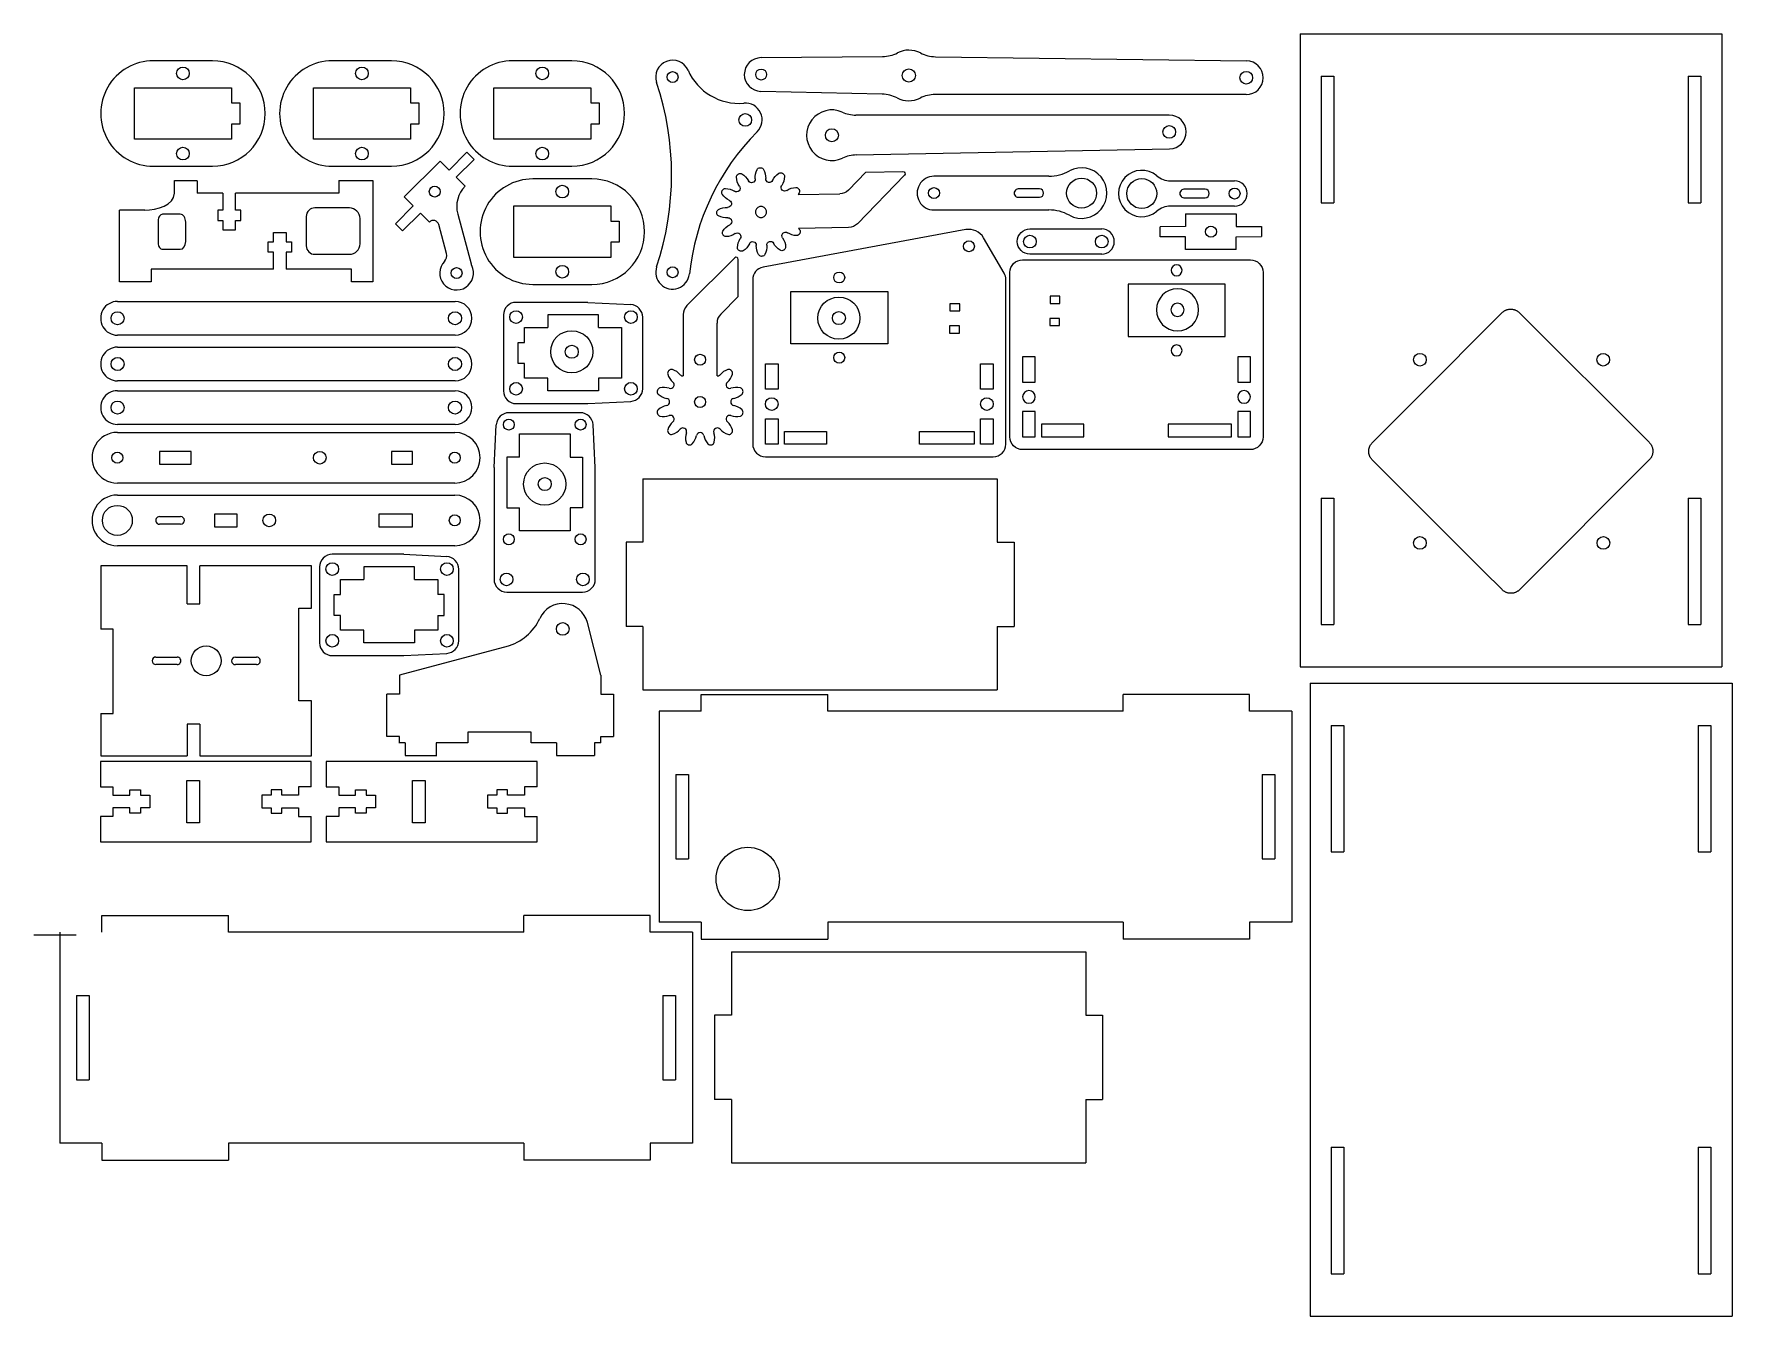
# Model space of a CAD drawing. Extents: x 13 to 416, y 516 to 820.
import ezdxf

# ---------------------------------------------------------------- set-up
doc = ezdxf.new("R2010")
doc.units = 0
doc.header["$LTSCALE"] = 12.7
doc.layers.add('SKETCHED_GEOMETRY', color=7, linetype='CONTINUOUS')

msp = doc.modelspace()

# ---------------------------------------------------------------- linework, layer by layer
at = {"layer": 'SKETCHED_GEOMETRY'}
for p, q in [((313.25, 820.31), (413.25, 820.31)), ((313.25, 820.31), (313.25, 670.31)), ((313.25, 820.31), (413.25, 820.31)), ((313.25, 820.31), (313.25, 670.31)), ((413.25, 820.31), (413.25, 670.31)), ((413.25, 820.31), (413.25, 670.31)), ((318.25, 810.31), (318.25, 780.31)), ((318.25, 810.31), (321.25, 810.31)), ((321.25, 810.31), (321.25, 780.31)), ((405.25, 810.31), (408.25, 810.31)), ((405.25, 810.31), (405.25, 780.31)), ((408.25, 810.31), (408.25, 780.31)), ((318.25, 780.31), (321.25, 780.31)), ((405.25, 780.31), (408.25, 780.31)), ((356.7, 749.83), (361.08, 754.22)), ((361.08, 754.22), (361.17, 754.3)), ((361.17, 754.3), (361.27, 754.39)), ((361.27, 754.39), (361.37, 754.47)), ((361.37, 754.47), (361.47, 754.54)), ((361.47, 754.54), (361.57, 754.61)), ((361.57, 754.61), (361.68, 754.68)), ((361.68, 754.68), (361.79, 754.74)), ((361.79, 754.74), (361.9, 754.8)), ((361.9, 754.8), (362.01, 754.85)), ((362.01, 754.85), (362.13, 754.89)), ((362.13, 754.89), (362.25, 754.94)), ((362.25, 754.94), (362.37, 754.97)), ((362.37, 754.97), (362.49, 755.01)), ((362.49, 755.01), (362.61, 755.03)), ((362.61, 755.03), (362.74, 755.05)), ((362.74, 755.05), (362.86, 755.07)), ((362.86, 755.07), (362.99, 755.08)), ((362.99, 755.08), (363.11, 755.09)), ((363.11, 755.09), (363.24, 755.09)), ((363.24, 755.09), (363.36, 755.08)), ((363.36, 755.08), (363.49, 755.07)), ((363.49, 755.07), (363.61, 755.05)), ((363.61, 755.05), (363.74, 755.03)), ((363.74, 755.03), (363.86, 755.01)), ((363.86, 755.01), (363.98, 754.97)), ((363.98, 754.97), (364.1, 754.94)), ((364.1, 754.94), (364.22, 754.9)), ((364.22, 754.9), (364.34, 754.85)), ((364.34, 754.85), (364.45, 754.8)), ((364.45, 754.8), (364.57, 754.74)), ((364.57, 754.74), (364.68, 754.68)), ((364.68, 754.68), (364.78, 754.61)), ((364.78, 754.61), (364.89, 754.54)), ((364.89, 754.54), (364.99, 754.47)), ((364.99, 754.47), (365.09, 754.39)), ((365.09, 754.39), (365.18, 754.31)), ((365.18, 754.31), (365.27, 754.22)), ((365.27, 754.22), (396, 723.52)), ((345.32, 738.43), (356.7, 749.83)), ((330.39, 723.48), (343.9, 737.02)), ((343.9, 737.02), (345.32, 738.43)), ((329.52, 721.45), (329.53, 721.58)), ((329.52, 721.37), (329.52, 721.45)), ((329.52, 721.33), (329.52, 721.37)), ((329.53, 721.2), (329.52, 721.33)), ((329.53, 721.58), (329.54, 721.7)), ((329.54, 721.08), (329.53, 721.2)), ((329.54, 721.7), (329.55, 721.83)), ((329.55, 720.95), (329.54, 721.08)), ((329.55, 721.83), (329.57, 721.95)), ((329.57, 720.83), (329.55, 720.95)), ((329.57, 721.95), (329.6, 722.07)), ((329.6, 720.7), (329.57, 720.83)), ((329.6, 722.07), (329.63, 722.2)), ((329.63, 720.58), (329.6, 720.7)), ((329.63, 722.2), (329.67, 722.32)), ((329.67, 720.46), (329.63, 720.58)), ((329.67, 722.32), (329.71, 722.44)), ((329.71, 722.44), (329.76, 722.55)), ((329.76, 722.55), (329.81, 722.67)), ((329.81, 722.67), (329.86, 722.78)), ((329.86, 722.78), (329.93, 722.89)), ((329.93, 722.89), (329.99, 723)), ((329.99, 723), (330.06, 723.1)), ((330.06, 723.1), (330.14, 723.2)), ((330.14, 723.2), (330.22, 723.3)), ((330.22, 723.3), (330.3, 723.39)), ((330.3, 723.39), (330.39, 723.48)), ((396, 723.52), (396.09, 723.43)), ((396.09, 723.43), (396.17, 723.34)), ((396.17, 723.34), (396.25, 723.24)), ((396.25, 723.24), (396.33, 723.14)), ((396.33, 723.14), (396.4, 723.04)), ((396.4, 723.04), (396.46, 722.93)), ((396.46, 722.93), (396.53, 722.82)), ((396.53, 722.82), (396.58, 722.71)), ((396.58, 722.71), (396.63, 722.59)), ((396.63, 722.59), (396.68, 722.48)), ((396.68, 722.48), (396.72, 722.36)), ((396.72, 722.36), (396.76, 722.24)), ((396.76, 720.62), (396.72, 720.5)), ((396.76, 722.24), (396.79, 722.11)), ((396.79, 720.74), (396.76, 720.62)), ((396.79, 722.11), (396.82, 721.99)), ((396.82, 720.87), (396.79, 720.74)), ((396.82, 721.99), (396.84, 721.87)), ((396.84, 720.99), (396.82, 720.87)), ((396.84, 721.87), (396.86, 721.74)), ((396.86, 721.12), (396.84, 720.99)), ((396.86, 721.74), (396.87, 721.62)), ((396.87, 721.24), (396.86, 721.12)), ((396.87, 721.62), (396.87, 721.49)), ((396.87, 721.49), (396.87, 721.37)), ((396.87, 721.37), (396.87, 721.24)), ((329.71, 720.34), (329.67, 720.46)), ((329.76, 720.23), (329.71, 720.34)), ((329.81, 720.11), (329.76, 720.23)), ((329.87, 720), (329.81, 720.11)), ((329.93, 719.89), (329.87, 720)), ((329.99, 719.78), (329.93, 719.89)), ((330.06, 719.68), (329.99, 719.78)), ((330.14, 719.58), (330.06, 719.68)), ((330.22, 719.48), (330.14, 719.58)), ((330.3, 719.39), (330.22, 719.48)), ((330.39, 719.3), (330.3, 719.39)), ((343.9, 705.8), (330.39, 719.3)), ((396.01, 719.34), (365.31, 688.6)), ((396.09, 719.43), (396.01, 719.34)), ((396.18, 719.52), (396.09, 719.43)), ((396.26, 719.62), (396.18, 719.52)), ((396.33, 719.72), (396.26, 719.62)), ((396.4, 719.82), (396.33, 719.72)), ((396.47, 719.93), (396.4, 719.82)), ((396.53, 720.04), (396.47, 719.93)), ((396.58, 720.15), (396.53, 720.04)), ((396.64, 720.27), (396.58, 720.15)), ((396.68, 720.38), (396.64, 720.27)), ((396.72, 720.5), (396.68, 720.38)), ((157.46, 714.85), (241.46, 714.85)), ((157.46, 714.85), (157.46, 699.85)), ((241.46, 714.85), (241.46, 699.85)), ((318.25, 710.31), (318.25, 680.31)), ((318.25, 710.31), (321.25, 710.31)), ((321.25, 710.31), (321.25, 680.31)), ((405.25, 710.31), (408.25, 710.31)), ((405.25, 710.31), (405.25, 680.31)), ((408.25, 710.31), (408.25, 680.31)), ((345.32, 704.39), (343.9, 705.8)), ((356.76, 692.95), (345.32, 704.39)), ((153.46, 699.85), (153.46, 679.85)), ((157.46, 699.85), (153.46, 699.85)), ((153.46, 699.85), (153.46, 679.85)), ((241.46, 699.85), (245.46, 699.85)), ((245.46, 699.85), (245.46, 679.85)), ((245.46, 699.85), (245.46, 679.85)), ((361.12, 688.6), (356.76, 692.95)), ((361.21, 688.51), (361.12, 688.6)), ((361.31, 688.42), (361.21, 688.51)), ((361.41, 688.34), (361.31, 688.42)), ((365.12, 688.43), (365.02, 688.35)), ((365.22, 688.51), (365.12, 688.43)), ((365.31, 688.6), (365.22, 688.51)), ((361.52, 688.27), (361.41, 688.34)), ((361.62, 688.2), (361.52, 688.27)), ((361.74, 688.13), (361.62, 688.2)), ((361.85, 688.07), (361.74, 688.13)), ((361.96, 688.01), (361.85, 688.07)), ((362.08, 687.96), (361.96, 688.01)), ((362.2, 687.91), (362.08, 687.96)), ((362.33, 687.87), (362.2, 687.91)), ((362.45, 687.83), (362.33, 687.87)), ((362.58, 687.8), (362.45, 687.83)), ((362.7, 687.78), (362.58, 687.8)), ((362.83, 687.76), (362.7, 687.78)), ((362.96, 687.74), (362.83, 687.76)), ((363.09, 687.74), (362.96, 687.74)), ((363.22, 687.73), (363.09, 687.74)), ((363.35, 687.74), (363.22, 687.73)), ((363.47, 687.74), (363.35, 687.74)), ((363.6, 687.76), (363.47, 687.74)), ((363.73, 687.78), (363.6, 687.76)), ((363.86, 687.8), (363.73, 687.78)), ((363.98, 687.83), (363.86, 687.8)), ((364.11, 687.87), (363.98, 687.83)), ((364.23, 687.91), (364.11, 687.87)), ((364.35, 687.96), (364.23, 687.91)), ((364.47, 688.01), (364.35, 687.96)), ((364.58, 688.07), (364.47, 688.01)), ((364.7, 688.13), (364.58, 688.07)), ((364.81, 688.2), (364.7, 688.13)), ((364.91, 688.27), (364.81, 688.2)), ((365.02, 688.35), (364.91, 688.27)), ((157.46, 679.85), (153.46, 679.85)), ((157.46, 679.85), (157.46, 664.85)), ((241.46, 679.85), (241.46, 664.85)), ((241.46, 679.85), (245.46, 679.85)), ((318.25, 680.31), (321.25, 680.31)), ((405.25, 680.31), (408.25, 680.31)), ((313.25, 670.31), (413.25, 670.31)), ((313.25, 670.31), (413.25, 670.31)), ((157.46, 664.85), (241.46, 664.85)), ((315.65, 666.42), (315.65, 516.42)), ((315.65, 666.42), (415.65, 666.42)), ((415.65, 666.42), (415.65, 516.42)), ((171.27, 659.77), (171.27, 663.77)), ((171.27, 663.77), (201.27, 663.77)), ((201.27, 659.77), (201.27, 663.77)), ((301.27, 663.77), (271.27, 663.77)), ((271.27, 659.77), (271.27, 663.77)), ((301.27, 659.77), (301.27, 663.77)), ((161.27, 659.77), (161.27, 609.77)), ((171.27, 659.77), (161.27, 659.77)), ((271.27, 659.77), (201.27, 659.77)), ((311.27, 659.77), (301.27, 659.77)), ((311.27, 659.77), (311.27, 609.77)), ((320.65, 656.42), (323.65, 656.42)), ((320.65, 656.42), (320.65, 626.42)), ((323.65, 656.42), (323.65, 626.42)), ((407.65, 656.42), (410.65, 656.42)), ((407.65, 656.42), (407.65, 626.42)), ((410.65, 656.42), (410.65, 626.42)), ((165.27, 644.77), (165.27, 624.77)), ((165.27, 644.77), (168.27, 644.77)), ((168.27, 644.77), (168.27, 624.77)), ((304.27, 644.77), (304.27, 624.77)), ((304.27, 644.77), (307.27, 644.77)), ((307.27, 644.77), (307.27, 624.77)), ((165.27, 624.77), (168.27, 624.77)), ((304.27, 624.77), (307.27, 624.77)), ((320.65, 626.42), (323.65, 626.42)), ((407.65, 626.42), (410.65, 626.42)), ((29.19, 611.38), (59.19, 611.38)), ((29.19, 607.38), (29.19, 611.38)), ((59.19, 607.38), (59.19, 611.38)), ((129.19, 607.38), (129.19, 611.38)), ((159.19, 611.38), (129.19, 611.38)), ((159.19, 607.38), (159.19, 611.38)), ((171.27, 609.77), (161.27, 609.77)), ((171.27, 609.77), (171.27, 605.77)), ((201.27, 609.77), (201.27, 605.77)), ((271.27, 609.77), (201.27, 609.77)), ((271.27, 609.77), (271.27, 605.77)), ((301.27, 609.77), (301.27, 605.77)), ((311.27, 609.77), (301.27, 609.77)), ((23.09, 606.69), (13.09, 606.69)), ((19.19, 607.38), (19.19, 557.38)), ((129.19, 607.38), (59.19, 607.38)), ((169.19, 607.38), (159.19, 607.38)), ((169.19, 607.38), (169.19, 557.38)), ((171.27, 605.77), (201.27, 605.77)), ((301.27, 605.77), (271.27, 605.77)), ((178.43, 602.71), (262.43, 602.71)), ((178.43, 602.71), (178.43, 587.71)), ((262.43, 602.71), (262.43, 587.71)), ((23.19, 592.38), (26.19, 592.38)), ((23.19, 592.38), (23.19, 572.38)), ((26.19, 592.38), (26.19, 572.38)), ((162.19, 592.38), (162.19, 572.38)), ((162.19, 592.38), (165.19, 592.38)), ((165.19, 592.38), (165.19, 572.38)), ((174.43, 587.71), (174.43, 567.71)), ((178.43, 587.71), (174.43, 587.71)), ((174.43, 587.71), (174.43, 567.71)), ((262.43, 587.71), (266.43, 587.71)), ((266.43, 587.71), (266.43, 567.71)), ((266.43, 587.71), (266.43, 567.71)), ((23.19, 572.38), (26.19, 572.38)), ((162.19, 572.38), (165.19, 572.38)), ((178.43, 567.71), (174.43, 567.71)), ((178.43, 567.71), (178.43, 552.71)), ((262.43, 567.71), (262.43, 552.71)), ((262.43, 567.71), (266.43, 567.71)), ((29.19, 557.38), (19.19, 557.38)), ((29.19, 557.38), (29.19, 553.38)), ((59.19, 557.38), (59.19, 553.38)), ((129.19, 557.38), (59.19, 557.38)), ((129.19, 557.38), (129.19, 553.38)), ((169.19, 557.38), (159.19, 557.38)), ((159.19, 557.38), (159.19, 553.38)), ((320.65, 556.42), (320.65, 526.42)), ((320.65, 556.42), (323.65, 556.42)), ((323.65, 556.42), (323.65, 526.42)), ((407.65, 556.42), (410.65, 556.42)), ((407.65, 556.42), (407.65, 526.42)), ((410.65, 556.42), (410.65, 526.42)), ((29.19, 553.38), (59.19, 553.38)), ((159.19, 553.38), (129.19, 553.38)), ((178.43, 552.71), (262.43, 552.71)), ((320.65, 526.42), (323.65, 526.42)), ((407.65, 526.42), (410.65, 526.42)), ((315.65, 516.42), (415.65, 516.42))]:
    msp.add_line(p, q, dxfattribs=at)
for points in [[(253.96, 756.44), (256.29, 756.44), (256.29, 758.14), (253.96, 758.14)], [(230.22, 754.66), (232.55, 754.66), (232.55, 756.35), (230.22, 756.35)], [(253.91, 751.2), (256.23, 751.2), (256.23, 752.9), (253.91, 752.9)], [(230.17, 749.42), (232.5, 749.42), (232.5, 751.11), (230.17, 751.11)]]:
    msp.add_lwpolyline(points, close=True, dxfattribs=at)
for centre, radius in [((341.64, 743.09), 1.5), ((385.1, 743.09), 1.5), ((341.65, 699.66), 1.5), ((385.16, 699.66), 1.5), ((182.32, 620.03), 7.5)]:
    msp.add_circle(centre, radius, dxfattribs=at)
for points, knots in [([(41.41, 813.96), (36.95, 813.96), (32.82, 811.58), (30.59, 807.71), (30.59, 807.71), (28.36, 803.84), (28.36, 799.08), (30.59, 795.21), (30.59, 795.21), (32.82, 791.34), (36.95, 788.96), (41.41, 788.96)], [0, 0, 0, 0, 0.25, 0.25, 0.25, 0.250001, 0.5, 0.5, 0.5, 0.500001, 1, 1, 1, 1]), ([(55.41, 788.96), (62.32, 788.96), (67.91, 794.56), (67.91, 801.46), (67.91, 801.46), (67.91, 808.36), (62.32, 813.96), (55.41, 813.96)], [0, 0, 0, 0, 0.333333, 0.333333, 0.333333, 0.333334, 1, 1, 1, 1]), ([(83.84, 813.96), (79.38, 813.96), (75.25, 811.58), (73.02, 807.71), (73.02, 807.71), (70.78, 803.84), (70.78, 799.08), (73.02, 795.21), (73.02, 795.21), (75.25, 791.34), (79.38, 788.96), (83.84, 788.96)], [0, 0, 0, 0, 0.25, 0.25, 0.25, 0.250001, 0.5, 0.5, 0.5, 0.500001, 1, 1, 1, 1]), ([(97.84, 788.96), (104.74, 788.96), (110.34, 794.56), (110.34, 801.46), (110.34, 801.46), (110.34, 808.36), (104.75, 813.96), (97.84, 813.96)], [0, 0, 0, 0, 0.333333, 0.333333, 0.333333, 0.333334, 1, 1, 1, 1]), ([(126.6, 813.96), (122.13, 813.96), (118.01, 811.58), (115.77, 807.71), (115.77, 807.71), (113.54, 803.84), (113.54, 799.08), (115.77, 795.21), (115.77, 795.21), (118.01, 791.34), (122.13, 788.96), (126.6, 788.96)], [0, 0, 0, 0, 0.25, 0.25, 0.25, 0.250001, 0.5, 0.5, 0.5, 0.500001, 1, 1, 1, 1]), ([(140.6, 788.96), (147.5, 788.96), (153.1, 794.56), (153.1, 801.46), (153.1, 801.46), (153.1, 808.36), (147.5, 813.96), (140.6, 813.96)], [0, 0, 0, 0, 0.333333, 0.333333, 0.333333, 0.333334, 1, 1, 1, 1]), ([(168.15, 811.71), (167.29, 813.66), (165.04, 814.59), (163.05, 813.82), (163.05, 813.82), (161.05, 813.05), (160.02, 810.85), (160.7, 808.82)], [0, 0, 0, 0, 0.333333, 0.333333, 0.333333, 0.333334, 1, 1, 1, 1]), ([(185.46, 814.7), (183.27, 814.68), (181.51, 812.91), (181.49, 810.73), (181.49, 810.73), (181.48, 808.55), (183.22, 806.76), (185.4, 806.71)], [0, 0, 0, 0, 0.333333, 0.333333, 0.333333, 0.333334, 1, 1, 1, 1]), ([(300.49, 805.95), (302.69, 805.95), (304.48, 807.72), (304.49, 809.92), (304.49, 809.92), (304.51, 812.12), (302.74, 813.92), (300.54, 813.95)], [0, 0, 0, 0, 0.333333, 0.333333, 0.333333, 0.333334, 1, 1, 1, 1]), ([(49.91, 810.96), (49.91, 811.79), (49.24, 812.46), (48.41, 812.46), (48.41, 812.46), (47.58, 812.46), (46.91, 811.79), (46.91, 810.96), (46.91, 810.96), (46.91, 810.13), (47.58, 809.46), (48.41, 809.46), (48.41, 809.46), (49.24, 809.46), (49.91, 810.13), (49.91, 810.96)], [0, 0, 0, 0, 0.2, 0.2, 0.2, 0.200001, 0.4, 0.4, 0.4, 0.400001, 0.6, 0.6, 0.6, 0.600001, 1, 1, 1, 1]), ([(92.34, 810.96), (92.34, 811.79), (91.67, 812.46), (90.84, 812.46), (90.84, 812.46), (90.01, 812.46), (89.34, 811.79), (89.34, 810.96), (89.34, 810.96), (89.34, 810.13), (90.01, 809.46), (90.84, 809.46), (90.84, 809.46), (91.67, 809.46), (92.34, 810.13), (92.34, 810.96)], [0, 0, 0, 0, 0.2, 0.2, 0.2, 0.200001, 0.4, 0.4, 0.4, 0.400001, 0.6, 0.6, 0.6, 0.600001, 1, 1, 1, 1]), ([(135.1, 810.96), (135.1, 811.79), (134.43, 812.46), (133.6, 812.46), (133.6, 812.46), (132.77, 812.46), (132.1, 811.79), (132.1, 810.96), (132.1, 810.96), (132.1, 810.13), (132.77, 809.46), (133.6, 809.46), (133.6, 809.46), (134.43, 809.46), (135.1, 810.13), (135.1, 810.96)], [0, 0, 0, 0, 0.2, 0.2, 0.2, 0.200001, 0.4, 0.4, 0.4, 0.400001, 0.6, 0.6, 0.6, 0.600001, 1, 1, 1, 1]), ([(165.79, 810.09), (165.79, 810.81), (165.21, 811.39), (164.49, 811.39), (164.49, 811.39), (163.77, 811.39), (163.19, 810.81), (163.19, 810.09), (163.19, 810.09), (163.19, 809.38), (163.77, 808.79), (164.49, 808.79), (164.49, 808.79), (165.21, 808.79), (165.79, 809.38), (165.79, 810.09)], [0, 0, 0, 0, 0.2, 0.2, 0.2, 0.200001, 0.4, 0.4, 0.4, 0.400001, 0.6, 0.6, 0.6, 0.600001, 1, 1, 1, 1]), ([(186.79, 810.7), (186.79, 811.42), (186.21, 812), (185.49, 812), (185.49, 812), (184.78, 812), (184.19, 811.42), (184.19, 810.7), (184.19, 810.7), (184.19, 809.99), (184.78, 809.4), (185.49, 809.4), (185.49, 809.4), (186.21, 809.4), (186.79, 809.99), (186.79, 810.7)], [0, 0, 0, 0, 0.2, 0.2, 0.2, 0.200001, 0.4, 0.4, 0.4, 0.400001, 0.6, 0.6, 0.6, 0.600001, 1, 1, 1, 1]), ([(222.04, 810.47), (222.04, 811.33), (221.35, 812.02), (220.49, 812.02), (220.49, 812.02), (219.64, 812.02), (218.94, 811.33), (218.94, 810.47), (218.94, 810.47), (218.94, 809.62), (219.64, 808.92), (220.49, 808.92), (220.49, 808.92), (221.35, 808.92), (222.04, 809.62), (222.04, 810.47)], [0, 0, 0, 0, 0.2, 0.2, 0.2, 0.200001, 0.4, 0.4, 0.4, 0.400001, 0.6, 0.6, 0.6, 0.600001, 1, 1, 1, 1]), ([(301.99, 809.95), (301.99, 810.78), (301.32, 811.45), (300.49, 811.45), (300.49, 811.45), (299.66, 811.45), (298.99, 810.78), (298.99, 809.95), (298.99, 809.95), (298.99, 809.12), (299.66, 808.45), (300.49, 808.45), (300.49, 808.45), (301.32, 808.45), (301.99, 809.12), (301.99, 809.95)], [0, 0, 0, 0, 0.2, 0.2, 0.2, 0.200001, 0.4, 0.4, 0.4, 0.400001, 0.6, 0.6, 0.6, 0.600001, 1, 1, 1, 1]), ([(183.22, 799.94), (183.22, 800.77), (182.55, 801.44), (181.72, 801.44), (181.72, 801.44), (180.89, 801.44), (180.22, 800.77), (180.22, 799.94), (180.22, 799.94), (180.22, 799.11), (180.89, 798.44), (181.72, 798.44), (181.72, 798.44), (182.55, 798.44), (183.22, 799.11), (183.22, 799.94)], [0, 0, 0, 0, 0.2, 0.2, 0.2, 0.200001, 0.4, 0.4, 0.4, 0.400001, 0.6, 0.6, 0.6, 0.600001, 1, 1, 1, 1]), ([(184.55, 797.11), (185.74, 798.3), (186.06, 800.11), (185.34, 801.63), (185.34, 801.63), (184.63, 803.16), (183.04, 804.07), (181.36, 803.92)], [0, 0, 0, 0, 0.333333, 0.333333, 0.333333, 0.333334, 1, 1, 1, 1]), ([(204.69, 801.79), (202.16, 802.92), (199.19, 802.17), (197.5, 799.97), (197.5, 799.97), (195.81, 797.78), (195.84, 794.71), (197.57, 792.55), (197.57, 792.55), (199.3, 790.39), (202.29, 789.7), (204.8, 790.88)], [0, 0, 0, 0, 0.25, 0.25, 0.25, 0.250001, 0.5, 0.5, 0.5, 0.500001, 1, 1, 1, 1]), ([(282.32, 793.09), (284.52, 793.14), (286.27, 794.94), (286.24, 797.13), (286.24, 797.13), (286.22, 799.33), (284.44, 801.09), (282.24, 801.09)], [0, 0, 0, 0, 0.333333, 0.333333, 0.333333, 0.333334, 1, 1, 1, 1]), ([(203.8, 796.31), (203.8, 797.16), (203.1, 797.86), (202.25, 797.86), (202.25, 797.86), (201.39, 797.86), (200.7, 797.16), (200.7, 796.31), (200.7, 796.31), (200.7, 795.45), (201.39, 794.76), (202.25, 794.76), (202.25, 794.76), (203.1, 794.76), (203.8, 795.45), (203.8, 796.31)], [0, 0, 0, 0, 0.2, 0.2, 0.2, 0.200001, 0.4, 0.4, 0.4, 0.400001, 0.6, 0.6, 0.6, 0.600001, 1, 1, 1, 1]), ([(283.74, 797.09), (283.74, 797.92), (283.07, 798.59), (282.24, 798.59), (282.24, 798.59), (281.42, 798.59), (280.74, 797.92), (280.74, 797.09), (280.74, 797.09), (280.74, 796.26), (281.42, 795.59), (282.24, 795.59), (282.24, 795.59), (283.07, 795.59), (283.74, 796.26), (283.74, 797.09)], [0, 0, 0, 0, 0.2, 0.2, 0.2, 0.200001, 0.4, 0.4, 0.4, 0.400001, 0.6, 0.6, 0.6, 0.600001, 1, 1, 1, 1]), ([(49.91, 791.96), (49.91, 792.79), (49.24, 793.46), (48.41, 793.46), (48.41, 793.46), (47.58, 793.46), (46.91, 792.79), (46.91, 791.96), (46.91, 791.96), (46.91, 791.13), (47.58, 790.46), (48.41, 790.46), (48.41, 790.46), (49.24, 790.46), (49.91, 791.13), (49.91, 791.96)], [0, 0, 0, 0, 0.2, 0.2, 0.2, 0.200001, 0.4, 0.4, 0.4, 0.400001, 0.6, 0.6, 0.6, 0.600001, 1, 1, 1, 1]), ([(92.34, 791.96), (92.34, 792.79), (91.67, 793.46), (90.84, 793.46), (90.84, 793.46), (90.01, 793.46), (89.34, 792.79), (89.34, 791.96), (89.34, 791.96), (89.34, 791.13), (90.01, 790.46), (90.84, 790.46), (90.84, 790.46), (91.67, 790.46), (92.34, 791.13), (92.34, 791.96)], [0, 0, 0, 0, 0.2, 0.2, 0.2, 0.200001, 0.4, 0.4, 0.4, 0.400001, 0.6, 0.6, 0.6, 0.600001, 1, 1, 1, 1]), ([(135.1, 791.96), (135.1, 792.79), (134.43, 793.46), (133.6, 793.46), (133.6, 793.46), (132.77, 793.46), (132.1, 792.79), (132.1, 791.96), (132.1, 791.96), (132.1, 791.13), (132.77, 790.46), (133.6, 790.46), (133.6, 790.46), (134.43, 790.46), (135.1, 791.13), (135.1, 791.96)], [0, 0, 0, 0, 0.2, 0.2, 0.2, 0.200001, 0.4, 0.4, 0.4, 0.400001, 0.6, 0.6, 0.6, 0.600001, 1, 1, 1, 1]), ([(258.55, 777.34), (261.07, 775.95), (264.23, 776.54), (266.07, 778.77), (266.07, 778.77), (267.91, 780.99), (267.91, 784.2), (266.07, 786.42), (266.07, 786.42), (264.23, 788.64), (261.07, 789.24), (258.55, 787.84)], [0, 0, 0, 0, 0.25, 0.25, 0.25, 0.250001, 0.5, 0.5, 0.5, 0.500001, 1, 1, 1, 1]), ([(39.39, 778.58), (42.18, 778.58), (46.39, 779.69), (46.39, 782.56), (46.39, 782.56), (46.39, 783.45), (46.39, 784.5), (46.39, 785.58)], [0, 0, 0, 0, 0.333333, 0.333333, 0.333333, 0.333334, 1, 1, 1, 1]), ([(131.35, 785.95), (126.88, 785.95), (122.76, 783.56), (120.52, 779.7), (120.52, 779.7), (118.29, 775.83), (118.29, 771.06), (120.52, 767.2), (120.52, 767.2), (122.76, 763.33), (126.88, 760.95), (131.35, 760.95)], [0, 0, 0, 0, 0.25, 0.25, 0.25, 0.250001, 0.5, 0.5, 0.5, 0.500001, 1, 1, 1, 1]), ([(145.35, 760.95), (152.25, 760.95), (157.85, 766.54), (157.85, 773.45), (157.85, 773.45), (157.85, 780.35), (152.25, 785.95), (145.35, 785.95)], [0, 0, 0, 0, 0.333333, 0.333333, 0.333333, 0.333334, 1, 1, 1, 1]), ([(184.09, 785.98), (184.13, 785.57), (183.87, 785.19), (183.47, 785.08), (183.47, 785.08), (183.07, 784.96), (182.65, 785.15), (182.46, 785.52)], [0, 0, 0, 0, 0.333333, 0.333333, 0.333333, 0.333334, 1, 1, 1, 1]), ([(188.21, 785.61), (188.04, 785.23), (187.62, 785.03), (187.22, 785.14), (187.22, 785.14), (186.82, 785.24), (186.54, 785.61), (186.56, 786.02)], [0, 0, 0, 0, 0.333333, 0.333333, 0.333333, 0.333334, 1, 1, 1, 1]), ([(219.1, 787.69), (219.3, 787.69), (219.49, 787.57), (219.57, 787.39), (219.57, 787.39), (219.65, 787.2), (219.61, 786.98), (219.47, 786.84)], [0, 0, 0, 0, 0.333333, 0.333333, 0.333333, 0.333334, 1, 1, 1, 1]), ([(226.45, 786.59), (225.03, 786.59), (223.7, 785.83), (222.99, 784.59), (222.99, 784.59), (222.28, 783.36), (222.28, 781.83), (222.99, 780.59), (222.99, 780.59), (223.7, 779.36), (225.03, 778.59), (226.45, 778.59)], [0, 0, 0, 0, 0.25, 0.25, 0.25, 0.250001, 0.5, 0.5, 0.5, 0.500001, 1, 1, 1, 1]), ([(265, 782.59), (265, 784.55), (263.41, 786.14), (261.45, 786.14), (261.45, 786.14), (259.49, 786.14), (257.9, 784.55), (257.9, 782.59), (257.9, 782.59), (257.9, 780.63), (259.49, 779.04), (261.45, 779.04), (261.45, 779.04), (263.41, 779.04), (265, 780.63), (265, 782.59)], [0, 0, 0, 0, 0.2, 0.2, 0.2, 0.200001, 0.4, 0.4, 0.4, 0.400001, 0.6, 0.6, 0.6, 0.600001, 1, 1, 1, 1]), ([(279.29, 786.68), (277.06, 788.58), (273.74, 788.4), (271.73, 786.28), (271.73, 786.28), (269.72, 784.16), (269.72, 780.83), (271.73, 778.71), (271.73, 778.71), (273.74, 776.59), (277.06, 776.41), (279.29, 778.3)], [0, 0, 0, 0, 0.25, 0.25, 0.25, 0.250001, 0.5, 0.5, 0.5, 0.500001, 1, 1, 1, 1]), ([(279.27, 782.49), (279.27, 784.45), (277.68, 786.04), (275.72, 786.04), (275.72, 786.04), (273.76, 786.04), (272.17, 784.45), (272.17, 782.49), (272.17, 782.49), (272.17, 780.53), (273.76, 778.94), (275.72, 778.94), (275.72, 778.94), (277.68, 778.94), (279.27, 780.53), (279.27, 782.49)], [0, 0, 0, 0, 0.2, 0.2, 0.2, 0.200001, 0.4, 0.4, 0.4, 0.400001, 0.6, 0.6, 0.6, 0.600001, 1, 1, 1, 1]), ([(297.72, 779.49), (299.38, 779.49), (300.72, 780.84), (300.72, 782.49), (300.72, 782.49), (300.72, 784.15), (299.38, 785.49), (297.72, 785.49)], [0, 0, 0, 0, 0.333333, 0.333333, 0.333333, 0.333334, 1, 1, 1, 1]), ([(109.41, 782.95), (109.41, 783.67), (108.83, 784.25), (108.11, 784.25), (108.11, 784.25), (107.39, 784.25), (106.81, 783.67), (106.81, 782.95), (106.81, 782.95), (106.81, 782.23), (107.39, 781.65), (108.11, 781.65), (108.11, 781.65), (108.83, 781.65), (109.41, 782.23), (109.41, 782.95)], [0, 0, 0, 0, 0.2, 0.2, 0.2, 0.200001, 0.4, 0.4, 0.4, 0.400001, 0.6, 0.6, 0.6, 0.600001, 1, 1, 1, 1]), ([(139.85, 782.95), (139.85, 783.77), (139.18, 784.45), (138.35, 784.45), (138.35, 784.45), (137.52, 784.45), (136.85, 783.77), (136.85, 782.95), (136.85, 782.95), (136.85, 782.12), (137.52, 781.45), (138.35, 781.45), (138.35, 781.45), (139.18, 781.45), (139.85, 782.12), (139.85, 782.95)], [0, 0, 0, 0, 0.2, 0.2, 0.2, 0.200001, 0.4, 0.4, 0.4, 0.400001, 0.6, 0.6, 0.6, 0.600001, 1, 1, 1, 1]), ([(180.34, 784.25), (180.57, 783.91), (180.54, 783.45), (180.25, 783.15), (180.25, 783.15), (179.96, 782.85), (179.5, 782.8), (179.15, 783.02)], [0, 0, 0, 0, 0.333333, 0.333333, 0.333333, 0.333334, 1, 1, 1, 1]), ([(191.6, 783.22), (191.26, 782.99), (190.8, 783.02), (190.5, 783.31), (190.5, 783.31), (190.2, 783.6), (190.15, 784.06), (190.37, 784.4)], [0, 0, 0, 0, 0.333333, 0.333333, 0.333333, 0.333334, 1, 1, 1, 1]), ([(227.75, 782.59), (227.75, 783.31), (227.17, 783.89), (226.45, 783.89), (226.45, 783.89), (225.74, 783.89), (225.15, 783.31), (225.15, 782.59), (225.15, 782.59), (225.15, 781.88), (225.74, 781.29), (226.45, 781.29), (226.45, 781.29), (227.17, 781.29), (227.75, 781.88), (227.75, 782.59)], [0, 0, 0, 0, 0.2, 0.2, 0.2, 0.200001, 0.4, 0.4, 0.4, 0.400001, 0.6, 0.6, 0.6, 0.600001, 1, 1, 1, 1]), ([(246.45, 783.59), (246.1, 783.59), (245.77, 783.4), (245.59, 783.09), (245.59, 783.09), (245.41, 782.78), (245.41, 782.4), (245.59, 782.09), (245.59, 782.09), (245.77, 781.78), (246.1, 781.59), (246.45, 781.59)], [0, 0, 0, 0, 0.25, 0.25, 0.25, 0.250001, 0.5, 0.5, 0.5, 0.500001, 1, 1, 1, 1]), ([(251.45, 781.59), (252.01, 781.59), (252.45, 782.04), (252.45, 782.59), (252.45, 782.59), (252.45, 783.15), (252.01, 783.59), (251.45, 783.59)], [0, 0, 0, 0, 0.333333, 0.333333, 0.333333, 0.333334, 1, 1, 1, 1]), ([(285.72, 783.49), (285.37, 783.49), (285.04, 783.3), (284.86, 782.99), (284.86, 782.99), (284.68, 782.68), (284.68, 782.3), (284.86, 781.99), (284.86, 781.99), (285.04, 781.68), (285.37, 781.49), (285.72, 781.49)], [0, 0, 0, 0, 0.25, 0.25, 0.25, 0.250001, 0.5, 0.5, 0.5, 0.500001, 1, 1, 1, 1]), ([(290.72, 781.49), (291.28, 781.49), (291.72, 781.94), (291.72, 782.49), (291.72, 782.49), (291.72, 783.05), (291.28, 783.49), (290.72, 783.49)], [0, 0, 0, 0, 0.333333, 0.333333, 0.333333, 0.333334, 1, 1, 1, 1]), ([(299.02, 782.49), (299.02, 783.21), (298.44, 783.79), (297.72, 783.79), (297.72, 783.79), (297.01, 783.79), (296.42, 783.21), (296.42, 782.49), (296.42, 782.49), (296.42, 781.78), (297.01, 781.19), (297.72, 781.19), (297.72, 781.19), (298.44, 781.19), (299.02, 781.78), (299.02, 782.49)], [0, 0, 0, 0, 0.2, 0.2, 0.2, 0.200001, 0.4, 0.4, 0.4, 0.400001, 0.6, 0.6, 0.6, 0.600001, 1, 1, 1, 1]), ([(43.57, 777.57), (43.3, 777.57), (43.04, 777.41), (42.85, 777.13), (42.85, 777.13), (42.66, 776.85), (42.55, 776.46), (42.55, 776.06)], [0, 0, 0, 0, 0.333333, 0.333333, 0.333333, 0.333334, 1, 1, 1, 1]), ([(49.07, 775.69), (49.07, 776.19), (48.94, 776.67), (48.7, 777.02), (48.7, 777.02), (48.46, 777.37), (48.13, 777.57), (47.79, 777.57)], [0, 0, 0, 0, 0.333333, 0.333333, 0.333333, 0.333334, 1, 1, 1, 1]), ([(79.64, 779.08), (79.11, 779.08), (78.61, 778.87), (78.23, 778.5), (78.23, 778.5), (77.86, 778.12), (77.65, 777.61), (77.65, 777.08)], [0, 0, 0, 0, 0.333333, 0.333333, 0.333333, 0.333334, 1, 1, 1, 1]), ([(90.39, 776.58), (90.39, 777.25), (90.13, 777.88), (89.66, 778.35), (89.66, 778.35), (89.19, 778.82), (88.56, 779.08), (87.89, 779.08)], [0, 0, 0, 0, 0.333333, 0.333333, 0.333333, 0.333334, 1, 1, 1, 1]), ([(177.95, 780.86), (178.33, 780.69), (178.52, 780.27), (178.42, 779.87), (178.42, 779.87), (178.32, 779.47), (177.95, 779.19), (177.54, 779.21)], [0, 0, 0, 0, 0.333333, 0.333333, 0.333333, 0.333334, 1, 1, 1, 1]), ([(186.73, 778.36), (186.87, 777.66), (186.41, 776.97), (185.71, 776.83), (185.71, 776.83), (185.01, 776.69), (184.32, 777.14), (184.18, 777.85), (184.18, 777.85), (184.04, 778.55), (184.49, 779.24), (185.2, 779.38), (185.2, 779.38), (185.9, 779.52), (186.59, 779.06), (186.73, 778.36)], [0, 0, 0, 0, 0.2, 0.2, 0.2, 0.200001, 0.4, 0.4, 0.4, 0.400001, 0.6, 0.6, 0.6, 0.600001, 1, 1, 1, 1]), ([(109.04, 775.15), (108.92, 775.6), (108.56, 775.96), (108.11, 776.08), (108.11, 776.08), (107.65, 776.2), (107.17, 776.07), (106.83, 775.74)], [0, 0, 0, 0, 0.333333, 0.333333, 0.333333, 0.333334, 1, 1, 1, 1]), ([(177.58, 776.74), (177.99, 776.78), (178.37, 776.51), (178.48, 776.12), (178.48, 776.12), (178.6, 775.72), (178.41, 775.3), (178.04, 775.11)], [0, 0, 0, 0, 0.333333, 0.333333, 0.333333, 0.333334, 1, 1, 1, 1]), ([(179.31, 772.99), (179.65, 773.22), (180.11, 773.18), (180.41, 772.9), (180.41, 772.9), (180.71, 772.61), (180.76, 772.15), (180.53, 771.8)], [0, 0, 0, 0, 0.333333, 0.333333, 0.333333, 0.333334, 1, 1, 1, 1]), ([(190.57, 771.96), (190.34, 772.3), (190.37, 772.76), (190.66, 773.06), (190.66, 773.06), (190.95, 773.36), (191.41, 773.41), (191.75, 773.18)], [0, 0, 0, 0, 0.333333, 0.333333, 0.333333, 0.333334, 1, 1, 1, 1]), ([(249.21, 768.12), (247.55, 768.12), (246.21, 769.46), (246.21, 771.12), (246.21, 771.12), (246.21, 772.77), (247.55, 774.12), (249.21, 774.12)], [0, 0, 0, 0, 0.333333, 0.333333, 0.333333, 0.333334, 1, 1, 1, 1]), ([(266.21, 768.1), (267.86, 768.1), (269.21, 769.44), (269.21, 771.1), (269.21, 771.1), (269.21, 772.76), (267.86, 774.1), (266.21, 774.1)], [0, 0, 0, 0, 0.333333, 0.333333, 0.333333, 0.333334, 1, 1, 1, 1]), ([(293.03, 772.53), (293.54, 773.04), (293.54, 773.87), (293.03, 774.37), (293.03, 774.37), (292.52, 774.88), (291.7, 774.88), (291.19, 774.37), (291.19, 774.37), (290.68, 773.86), (290.68, 773.04), (291.19, 772.53), (291.19, 772.53), (291.7, 772.02), (292.53, 772.03), (293.03, 772.53)], [0, 0, 0, 0, 0.2, 0.2, 0.2, 0.200001, 0.4, 0.4, 0.4, 0.400001, 0.6, 0.6, 0.6, 0.600001, 1, 1, 1, 1]), ([(42.55, 770.78), (42.55, 770.38), (42.66, 770), (42.85, 769.71), (42.85, 769.71), (43.04, 769.43), (43.3, 769.27), (43.57, 769.27)], [0, 0, 0, 0, 0.333333, 0.333333, 0.333333, 0.333334, 1, 1, 1, 1]), ([(77.65, 770.08), (77.65, 769.55), (77.86, 769.04), (78.23, 768.67), (78.23, 768.67), (78.61, 768.29), (79.11, 768.08), (79.64, 768.08)], [0, 0, 0, 0, 0.333333, 0.333333, 0.333333, 0.333334, 1, 1, 1, 1]), ([(182.69, 770.6), (182.87, 770.98), (183.29, 771.17), (183.69, 771.07), (183.69, 771.07), (184.09, 770.97), (184.36, 770.6), (184.34, 770.19)], [0, 0, 0, 0, 0.333333, 0.333333, 0.333333, 0.333334, 1, 1, 1, 1]), ([(186.82, 770.23), (186.78, 770.64), (187.04, 771.02), (187.44, 771.13), (187.44, 771.13), (187.84, 771.24), (188.26, 771.06), (188.45, 770.69)], [0, 0, 0, 0, 0.333333, 0.333333, 0.333333, 0.333334, 1, 1, 1, 1]), ([(236.04, 770), (236.04, 770.72), (235.46, 771.3), (234.74, 771.3), (234.74, 771.3), (234.03, 771.3), (233.44, 770.72), (233.44, 770), (233.44, 770), (233.44, 769.28), (234.03, 768.7), (234.74, 768.7), (234.74, 768.7), (235.46, 768.7), (236.04, 769.28), (236.04, 770)], [0, 0, 0, 0, 0.2, 0.2, 0.2, 0.200001, 0.4, 0.4, 0.4, 0.400001, 0.6, 0.6, 0.6, 0.600001, 1, 1, 1, 1]), ([(250.71, 771.1), (250.71, 771.93), (250.04, 772.6), (249.21, 772.6), (249.21, 772.6), (248.38, 772.6), (247.71, 771.93), (247.71, 771.1), (247.71, 771.1), (247.71, 770.27), (248.38, 769.6), (249.21, 769.6), (249.21, 769.6), (250.04, 769.6), (250.71, 770.27), (250.71, 771.1)], [0, 0, 0, 0, 0.2, 0.2, 0.2, 0.200001, 0.4, 0.4, 0.4, 0.400001, 0.6, 0.6, 0.6, 0.600001, 1, 1, 1, 1]), ([(267.71, 771.1), (267.71, 771.93), (267.04, 772.6), (266.21, 772.6), (266.21, 772.6), (265.38, 772.6), (264.71, 771.93), (264.71, 771.1), (264.71, 771.1), (264.71, 770.27), (265.38, 769.6), (266.21, 769.6), (266.21, 769.6), (267.04, 769.6), (267.71, 770.27), (267.71, 771.1)], [0, 0, 0, 0, 0.2, 0.2, 0.2, 0.200001, 0.4, 0.4, 0.4, 0.400001, 0.6, 0.6, 0.6, 0.600001, 1, 1, 1, 1]), ([(110.39, 766.39), (108.99, 764.92), (108.91, 762.64), (110.21, 761.07), (110.21, 761.07), (111.51, 759.51), (113.77, 759.17), (115.47, 760.28), (115.47, 760.28), (117.17, 761.39), (117.77, 763.6), (116.86, 765.42)], [0, 0, 0, 0, 0.25, 0.25, 0.25, 0.250001, 0.5, 0.5, 0.5, 0.500001, 1, 1, 1, 1]), ([(114.58, 763.63), (114.58, 764.35), (114, 764.93), (113.28, 764.93), (113.28, 764.93), (112.57, 764.93), (111.98, 764.35), (111.98, 763.63), (111.98, 763.63), (111.98, 762.91), (112.57, 762.33), (113.28, 762.33), (113.28, 762.33), (114, 762.33), (114.58, 762.91), (114.58, 763.63)], [0, 0, 0, 0, 0.2, 0.2, 0.2, 0.200001, 0.4, 0.4, 0.4, 0.400001, 0.6, 0.6, 0.6, 0.600001, 1, 1, 1, 1]), ([(139.85, 763.95), (139.85, 764.77), (139.18, 765.45), (138.35, 765.45), (138.35, 765.45), (137.52, 765.45), (136.85, 764.77), (136.85, 763.95), (136.85, 763.95), (136.85, 763.12), (137.52, 762.45), (138.35, 762.45), (138.35, 762.45), (139.18, 762.45), (139.85, 763.12), (139.85, 763.95)], [0, 0, 0, 0, 0.2, 0.2, 0.2, 0.200001, 0.4, 0.4, 0.4, 0.400001, 0.6, 0.6, 0.6, 0.600001, 1, 1, 1, 1]), ([(160.7, 765.11), (160.21, 763.65), (160.6, 762.05), (161.69, 760.98), (161.69, 760.98), (162.79, 759.91), (164.4, 759.56), (165.84, 760.08), (165.84, 760.08), (167.29, 760.59), (168.31, 761.89), (168.47, 763.42)], [0, 0, 0, 0, 0.25, 0.25, 0.25, 0.250001, 0.5, 0.5, 0.5, 0.500001, 1, 1, 1, 1]), ([(165.79, 763.84), (165.79, 764.56), (165.21, 765.14), (164.49, 765.14), (164.49, 765.14), (163.77, 765.14), (163.19, 764.56), (163.19, 763.84), (163.19, 763.84), (163.19, 763.12), (163.77, 762.54), (164.49, 762.54), (164.49, 762.54), (165.21, 762.54), (165.79, 763.12), (165.79, 763.84)], [0, 0, 0, 0, 0.2, 0.2, 0.2, 0.200001, 0.4, 0.4, 0.4, 0.400001, 0.6, 0.6, 0.6, 0.600001, 1, 1, 1, 1]), ([(180.07, 766.88), (180.07, 767.08), (179.95, 767.27), (179.76, 767.34), (179.76, 767.34), (179.57, 767.42), (179.36, 767.38), (179.21, 767.24)], [0, 0, 0, 0, 0.333333, 0.333333, 0.333333, 0.333334, 1, 1, 1, 1]), ([(244.46, 763.79), (244.46, 764.59), (244.78, 765.35), (245.34, 765.91), (245.34, 765.91), (245.9, 766.48), (246.67, 766.79), (247.46, 766.79)], [0, 0, 0, 0, 0.333333, 0.333333, 0.333333, 0.333334, 1, 1, 1, 1]), ([(282.66, 764.29), (282.66, 765.01), (283.24, 765.59), (283.96, 765.59), (283.96, 765.59), (284.68, 765.59), (285.26, 765.01), (285.26, 764.29), (285.26, 764.29), (285.26, 763.58), (284.68, 762.99), (283.96, 762.99), (283.96, 762.99), (283.24, 762.99), (282.66, 763.58), (282.66, 764.29)], [0, 0, 0, 0, 0.2, 0.2, 0.2, 0.200001, 0.4, 0.4, 0.4, 0.400001, 0.6, 0.6, 0.6, 0.600001, 1, 1, 1, 1]), ([(301.46, 766.79), (302.26, 766.79), (303.02, 766.48), (303.58, 765.91), (303.58, 765.91), (304.15, 765.35), (304.46, 764.59), (304.46, 763.79)], [0, 0, 0, 0, 0.333333, 0.333333, 0.333333, 0.333334, 1, 1, 1, 1]), ([(205.29, 762.59), (205.29, 763.31), (204.71, 763.89), (203.99, 763.89), (203.99, 763.89), (203.27, 763.89), (202.69, 763.31), (202.69, 762.59), (202.69, 762.59), (202.69, 761.88), (203.27, 761.29), (203.99, 761.29), (203.99, 761.29), (204.71, 761.29), (205.29, 761.88), (205.29, 762.59)], [0, 0, 0, 0, 0.2, 0.2, 0.2, 0.200001, 0.4, 0.4, 0.4, 0.400001, 0.6, 0.6, 0.6, 0.600001, 1, 1, 1, 1]), ([(205.29, 762.59), (205.29, 763.31), (204.71, 763.89), (203.99, 763.89), (203.99, 763.89), (203.27, 763.89), (202.69, 763.31), (202.69, 762.59), (202.69, 762.59), (202.69, 761.88), (203.27, 761.29), (203.99, 761.29), (203.99, 761.29), (204.71, 761.29), (205.29, 761.88), (205.29, 762.59)], [0, 0, 0, 0, 0.2, 0.2, 0.2, 0.200001, 0.4, 0.4, 0.4, 0.400001, 0.6, 0.6, 0.6, 0.600001, 1, 1, 1, 1]), ([(32.91, 756.92), (31.48, 756.92), (30.16, 756.16), (29.45, 754.92), (29.45, 754.92), (28.73, 753.69), (28.73, 752.16), (29.45, 750.92), (29.45, 750.92), (30.16, 749.69), (31.48, 748.92), (32.91, 748.92)], [0, 0, 0, 0, 0.25, 0.25, 0.25, 0.250001, 0.5, 0.5, 0.5, 0.500001, 1, 1, 1, 1]), ([(112.91, 748.92), (115.12, 748.92), (116.91, 750.71), (116.91, 752.92), (116.91, 752.92), (116.91, 755.13), (115.12, 756.92), (112.91, 756.92)], [0, 0, 0, 0, 0.333333, 0.333333, 0.333333, 0.333334, 1, 1, 1, 1]), ([(208.91, 752.96), (208.91, 755.72), (206.67, 757.96), (203.91, 757.96), (203.91, 757.96), (201.15, 757.96), (198.91, 755.72), (198.91, 752.96), (198.91, 752.96), (198.91, 750.2), (201.15, 747.96), (203.91, 747.96), (203.91, 747.96), (206.67, 747.96), (208.91, 750.2), (208.91, 752.96)], [0, 0, 0, 0, 0.2, 0.2, 0.2, 0.200001, 0.4, 0.4, 0.4, 0.400001, 0.6, 0.6, 0.6, 0.600001, 1, 1, 1, 1]), ([(279.19, 754.93), (279.19, 757.69), (281.43, 759.93), (284.19, 759.93), (284.19, 759.93), (286.95, 759.93), (289.19, 757.69), (289.19, 754.93), (289.19, 754.93), (289.19, 752.16), (286.95, 749.93), (284.19, 749.93), (284.19, 749.93), (281.43, 749.93), (279.19, 752.16), (279.19, 754.93)], [0, 0, 0, 0, 0.2, 0.2, 0.2, 0.200001, 0.4, 0.4, 0.4, 0.400001, 0.6, 0.6, 0.6, 0.600001, 1, 1, 1, 1]), ([(34.46, 752.92), (34.46, 753.78), (33.77, 754.47), (32.91, 754.47), (32.91, 754.47), (32.06, 754.47), (31.36, 753.78), (31.36, 752.92), (31.36, 752.92), (31.36, 752.07), (32.06, 751.37), (32.91, 751.37), (32.91, 751.37), (33.77, 751.37), (34.46, 752.07), (34.46, 752.92)], [0, 0, 0, 0, 0.2, 0.2, 0.2, 0.200001, 0.4, 0.4, 0.4, 0.400001, 0.6, 0.6, 0.6, 0.600001, 1, 1, 1, 1]), ([(114.46, 752.92), (114.46, 753.78), (113.77, 754.47), (112.91, 754.47), (112.91, 754.47), (112.06, 754.47), (111.36, 753.78), (111.36, 752.92), (111.36, 752.92), (111.36, 752.07), (112.06, 751.37), (112.91, 751.37), (112.91, 751.37), (113.77, 751.37), (114.46, 752.07), (114.46, 752.92)], [0, 0, 0, 0, 0.2, 0.2, 0.2, 0.200001, 0.4, 0.4, 0.4, 0.400001, 0.6, 0.6, 0.6, 0.600001, 1, 1, 1, 1]), ([(127.4, 756.7), (126.61, 756.7), (125.84, 756.39), (125.28, 755.82), (125.28, 755.82), (124.72, 755.26), (124.4, 754.5), (124.4, 753.7)], [0, 0, 0, 0, 0.333333, 0.333333, 0.333333, 0.333334, 1, 1, 1, 1]), ([(128.9, 753.2), (128.9, 754.03), (128.23, 754.7), (127.4, 754.7), (127.4, 754.7), (126.57, 754.7), (125.9, 754.03), (125.9, 753.2), (125.9, 753.2), (125.9, 752.37), (126.57, 751.7), (127.4, 751.7), (127.4, 751.7), (128.23, 751.7), (128.9, 752.37), (128.9, 753.2)], [0, 0, 0, 0, 0.2, 0.2, 0.2, 0.200001, 0.4, 0.4, 0.4, 0.400001, 0.6, 0.6, 0.6, 0.600001, 1, 1, 1, 1]), ([(156.1, 753.2), (156.1, 754.03), (155.43, 754.7), (154.6, 754.7), (154.6, 754.7), (153.77, 754.7), (153.1, 754.03), (153.1, 753.2), (153.1, 753.2), (153.1, 752.37), (153.77, 751.7), (154.6, 751.7), (154.6, 751.7), (155.43, 751.7), (156.1, 752.37), (156.1, 753.2)], [0, 0, 0, 0, 0.2, 0.2, 0.2, 0.200001, 0.4, 0.4, 0.4, 0.400001, 0.6, 0.6, 0.6, 0.600001, 1, 1, 1, 1]), ([(205.46, 752.96), (205.46, 753.82), (204.76, 754.51), (203.91, 754.51), (203.91, 754.51), (203.05, 754.51), (202.36, 753.82), (202.36, 752.96), (202.36, 752.96), (202.36, 752.11), (203.05, 751.41), (203.91, 751.41), (203.91, 751.41), (204.76, 751.41), (205.46, 752.11), (205.46, 752.96)], [0, 0, 0, 0, 0.2, 0.2, 0.2, 0.200001, 0.4, 0.4, 0.4, 0.400001, 0.6, 0.6, 0.6, 0.600001, 1, 1, 1, 1]), ([(282.64, 754.93), (282.64, 755.78), (283.33, 756.48), (284.19, 756.48), (284.19, 756.48), (285.05, 756.48), (285.74, 755.78), (285.74, 754.93), (285.74, 754.93), (285.74, 754.07), (285.05, 753.38), (284.19, 753.38), (284.19, 753.38), (283.33, 753.38), (282.64, 754.07), (282.64, 754.93)], [0, 0, 0, 0, 0.2, 0.2, 0.2, 0.200001, 0.4, 0.4, 0.4, 0.400001, 0.6, 0.6, 0.6, 0.600001, 1, 1, 1, 1]), ([(140.59, 749.98), (137.83, 749.98), (135.59, 747.74), (135.59, 744.98), (135.59, 744.98), (135.59, 742.22), (137.83, 739.98), (140.59, 739.98), (140.59, 739.98), (143.35, 739.98), (145.59, 742.22), (145.59, 744.98), (145.59, 744.98), (145.59, 747.74), (143.35, 749.98), (140.59, 749.98)], [0, 0, 0, 0, 0.2, 0.2, 0.2, 0.200001, 0.4, 0.4, 0.4, 0.400001, 0.6, 0.6, 0.6, 0.600001, 1, 1, 1, 1]), ([(32.91, 746.08), (31.48, 746.08), (30.16, 745.31), (29.45, 744.08), (29.45, 744.08), (28.73, 742.84), (28.73, 741.31), (29.45, 740.08), (29.45, 740.08), (30.16, 738.84), (31.48, 738.08), (32.91, 738.08)], [0, 0, 0, 0, 0.25, 0.25, 0.25, 0.250001, 0.5, 0.5, 0.5, 0.500001, 1, 1, 1, 1]), ([(112.91, 738.08), (115.12, 738.08), (116.91, 739.87), (116.91, 742.08), (116.91, 742.08), (116.91, 744.28), (115.12, 746.08), (112.91, 746.08)], [0, 0, 0, 0, 0.333333, 0.333333, 0.333333, 0.333334, 1, 1, 1, 1]), ([(140.59, 746.53), (139.73, 746.53), (139.04, 745.83), (139.04, 744.98), (139.04, 744.98), (139.04, 744.12), (139.73, 743.43), (140.59, 743.43), (140.59, 743.43), (141.44, 743.43), (142.14, 744.12), (142.14, 744.98), (142.14, 744.98), (142.14, 745.83), (141.44, 746.53), (140.59, 746.53)], [0, 0, 0, 0, 0.2, 0.2, 0.2, 0.200001, 0.4, 0.4, 0.4, 0.400001, 0.6, 0.6, 0.6, 0.600001, 1, 1, 1, 1]), ([(205.29, 743.59), (205.29, 744.31), (204.71, 744.89), (203.99, 744.89), (203.99, 744.89), (203.27, 744.89), (202.69, 744.31), (202.69, 743.59), (202.69, 743.59), (202.69, 742.88), (203.27, 742.29), (203.99, 742.29), (203.99, 742.29), (204.71, 742.29), (205.29, 742.88), (205.29, 743.59)], [0, 0, 0, 0, 0.2, 0.2, 0.2, 0.200001, 0.4, 0.4, 0.4, 0.400001, 0.6, 0.6, 0.6, 0.600001, 1, 1, 1, 1]), ([(205.29, 743.59), (205.29, 744.31), (204.71, 744.89), (203.99, 744.89), (203.99, 744.89), (203.27, 744.89), (202.69, 744.31), (202.69, 743.59), (202.69, 743.59), (202.69, 742.88), (203.27, 742.29), (203.99, 742.29), (203.99, 742.29), (204.71, 742.29), (205.29, 742.88), (205.29, 743.59)], [0, 0, 0, 0, 0.2, 0.2, 0.2, 0.200001, 0.4, 0.4, 0.4, 0.400001, 0.6, 0.6, 0.6, 0.600001, 1, 1, 1, 1]), ([(282.66, 745.29), (282.66, 746.01), (283.24, 746.59), (283.96, 746.59), (283.96, 746.59), (284.68, 746.59), (285.26, 746.01), (285.26, 745.29), (285.26, 745.29), (285.26, 744.58), (284.68, 743.99), (283.96, 743.99), (283.96, 743.99), (283.24, 743.99), (282.66, 744.58), (282.66, 745.29)], [0, 0, 0, 0, 0.2, 0.2, 0.2, 0.200001, 0.4, 0.4, 0.4, 0.400001, 0.6, 0.6, 0.6, 0.600001, 1, 1, 1, 1]), ([(34.46, 742.08), (34.46, 742.93), (33.77, 743.63), (32.91, 743.63), (32.91, 743.63), (32.06, 743.63), (31.36, 742.93), (31.36, 742.08), (31.36, 742.08), (31.36, 741.22), (32.06, 740.53), (32.91, 740.53), (32.91, 740.53), (33.77, 740.53), (34.46, 741.22), (34.46, 742.08)], [0, 0, 0, 0, 0.2, 0.2, 0.2, 0.200001, 0.4, 0.4, 0.4, 0.400001, 0.6, 0.6, 0.6, 0.600001, 1, 1, 1, 1]), ([(114.46, 742.08), (114.46, 742.93), (113.77, 743.63), (112.91, 743.63), (112.91, 743.63), (112.06, 743.63), (111.36, 742.93), (111.36, 742.08), (111.36, 742.08), (111.36, 741.22), (112.06, 740.53), (112.91, 740.53), (112.91, 740.53), (113.77, 740.53), (114.46, 741.22), (114.46, 742.08)], [0, 0, 0, 0, 0.2, 0.2, 0.2, 0.200001, 0.4, 0.4, 0.4, 0.400001, 0.6, 0.6, 0.6, 0.600001, 1, 1, 1, 1]), ([(172.32, 743.09), (172.32, 743.81), (171.74, 744.39), (171.02, 744.39), (171.02, 744.39), (170.3, 744.39), (169.72, 743.81), (169.72, 743.09), (169.72, 743.09), (169.72, 742.37), (170.3, 741.79), (171.02, 741.79), (171.02, 741.79), (171.74, 741.79), (172.32, 742.37), (172.32, 743.09)], [0, 0, 0, 0, 0.2, 0.2, 0.2, 0.200001, 0.4, 0.4, 0.4, 0.400001, 0.6, 0.6, 0.6, 0.600001, 1, 1, 1, 1]), ([(128.9, 736.2), (128.9, 737.03), (128.23, 737.7), (127.4, 737.7), (127.4, 737.7), (126.57, 737.7), (125.9, 737.03), (125.9, 736.2), (125.9, 736.2), (125.9, 735.37), (126.57, 734.7), (127.4, 734.7), (127.4, 734.7), (128.23, 734.7), (128.9, 735.37), (128.9, 736.2)], [0, 0, 0, 0, 0.2, 0.2, 0.2, 0.200001, 0.4, 0.4, 0.4, 0.400001, 0.6, 0.6, 0.6, 0.600001, 1, 1, 1, 1]), ([(156.1, 736.2), (156.1, 737.03), (155.43, 737.7), (154.6, 737.7), (154.6, 737.7), (153.77, 737.7), (153.1, 737.03), (153.1, 736.2), (153.1, 736.2), (153.1, 735.37), (153.77, 734.7), (154.6, 734.7), (154.6, 734.7), (155.43, 734.7), (156.1, 735.37), (156.1, 736.2)], [0, 0, 0, 0, 0.2, 0.2, 0.2, 0.200001, 0.4, 0.4, 0.4, 0.400001, 0.6, 0.6, 0.6, 0.600001, 1, 1, 1, 1]), ([(163.71, 736.33), (164.1, 736.19), (164.53, 736.36), (164.74, 736.71), (164.74, 736.71), (164.95, 737.07), (164.87, 737.53), (164.56, 737.8)], [0, 0, 0, 0, 0.333333, 0.333333, 0.333333, 0.333334, 1, 1, 1, 1]), ([(177.48, 737.8), (177.17, 737.53), (177.09, 737.07), (177.3, 736.71), (177.3, 736.71), (177.5, 736.36), (177.94, 736.19), (178.33, 736.33)], [0, 0, 0, 0, 0.333333, 0.333333, 0.333333, 0.333334, 1, 1, 1, 1]), ([(32.91, 735.76), (31.48, 735.76), (30.16, 734.99), (29.45, 733.76), (29.45, 733.76), (28.73, 732.52), (28.73, 730.99), (29.45, 729.76), (29.45, 729.76), (30.16, 728.52), (31.48, 727.76), (32.91, 727.76)], [0, 0, 0, 0, 0.25, 0.25, 0.25, 0.250001, 0.5, 0.5, 0.5, 0.500001, 1, 1, 1, 1]), ([(34.46, 731.76), (34.46, 732.61), (33.77, 733.31), (32.91, 733.31), (32.91, 733.31), (32.06, 733.31), (31.36, 732.61), (31.36, 731.76), (31.36, 731.76), (31.36, 730.9), (32.06, 730.21), (32.91, 730.21), (32.91, 730.21), (33.77, 730.21), (34.46, 730.9), (34.46, 731.76)], [0, 0, 0, 0, 0.2, 0.2, 0.2, 0.200001, 0.4, 0.4, 0.4, 0.400001, 0.6, 0.6, 0.6, 0.600001, 1, 1, 1, 1]), ([(114.46, 731.76), (114.46, 732.61), (113.77, 733.31), (112.91, 733.31), (112.91, 733.31), (112.06, 733.31), (111.36, 732.61), (111.36, 731.76), (111.36, 731.76), (111.36, 730.9), (112.06, 730.21), (112.91, 730.21), (112.91, 730.21), (113.77, 730.21), (114.46, 730.9), (114.46, 731.76)], [0, 0, 0, 0, 0.2, 0.2, 0.2, 0.200001, 0.4, 0.4, 0.4, 0.400001, 0.6, 0.6, 0.6, 0.600001, 1, 1, 1, 1]), ([(112.91, 727.76), (115.12, 727.76), (116.91, 729.55), (116.91, 731.76), (116.91, 731.76), (116.91, 733.97), (115.12, 735.76), (112.91, 735.76)], [0, 0, 0, 0, 0.333333, 0.333333, 0.333333, 0.333334, 1, 1, 1, 1]), ([(124.4, 735.7), (124.4, 734.91), (124.72, 734.14), (125.28, 733.58), (125.28, 733.58), (125.84, 733.02), (126.61, 732.7), (127.4, 732.7)], [0, 0, 0, 0, 0.333333, 0.333333, 0.333333, 0.333334, 1, 1, 1, 1]), ([(163.07, 732.24), (163.48, 732.32), (163.77, 732.67), (163.77, 733.09), (163.77, 733.09), (163.77, 733.5), (163.48, 733.86), (163.07, 733.94)], [0, 0, 0, 0, 0.333333, 0.333333, 0.333333, 0.333334, 1, 1, 1, 1]), ([(172.32, 733.09), (172.32, 733.81), (171.74, 734.39), (171.02, 734.39), (171.02, 734.39), (170.3, 734.39), (169.72, 733.81), (169.72, 733.09), (169.72, 733.09), (169.72, 732.37), (170.3, 731.79), (171.02, 731.79), (171.02, 731.79), (171.74, 731.79), (172.32, 732.37), (172.32, 733.09)], [0, 0, 0, 0, 0.2, 0.2, 0.2, 0.200001, 0.4, 0.4, 0.4, 0.400001, 0.6, 0.6, 0.6, 0.600001, 1, 1, 1, 1]), ([(178.97, 733.94), (178.56, 733.86), (178.27, 733.5), (178.27, 733.09), (178.27, 733.09), (178.27, 732.67), (178.56, 732.32), (178.97, 732.24)], [0, 0, 0, 0, 0.333333, 0.333333, 0.333333, 0.333334, 1, 1, 1, 1]), ([(189.49, 732.59), (189.49, 733.42), (188.82, 734.09), (187.99, 734.09), (187.99, 734.09), (187.16, 734.09), (186.49, 733.42), (186.49, 732.59), (186.49, 732.59), (186.49, 731.76), (187.16, 731.09), (187.99, 731.09), (187.99, 731.09), (188.82, 731.09), (189.49, 731.76), (189.49, 732.59)], [0, 0, 0, 0, 0.2, 0.2, 0.2, 0.200001, 0.4, 0.4, 0.4, 0.400001, 0.6, 0.6, 0.6, 0.600001, 1, 1, 1, 1]), ([(240.49, 732.59), (240.49, 733.42), (239.82, 734.09), (238.99, 734.09), (238.99, 734.09), (238.16, 734.09), (237.49, 733.42), (237.49, 732.59), (237.49, 732.59), (237.49, 731.76), (238.16, 731.09), (238.99, 731.09), (238.99, 731.09), (239.82, 731.09), (240.49, 731.76), (240.49, 732.59)], [0, 0, 0, 0, 0.2, 0.2, 0.2, 0.200001, 0.4, 0.4, 0.4, 0.400001, 0.6, 0.6, 0.6, 0.600001, 1, 1, 1, 1]), ([(247.46, 734.29), (247.46, 735.12), (248.13, 735.79), (248.96, 735.79), (248.96, 735.79), (249.79, 735.79), (250.46, 735.12), (250.46, 734.29), (250.46, 734.29), (250.46, 733.46), (249.79, 732.79), (248.96, 732.79), (248.96, 732.79), (248.13, 732.79), (247.46, 733.46), (247.46, 734.29)], [0, 0, 0, 0, 0.2, 0.2, 0.2, 0.200001, 0.4, 0.4, 0.4, 0.400001, 0.6, 0.6, 0.6, 0.600001, 1, 1, 1, 1]), ([(298.46, 734.29), (298.46, 735.12), (299.13, 735.79), (299.96, 735.79), (299.96, 735.79), (300.79, 735.79), (301.46, 735.12), (301.46, 734.29), (301.46, 734.29), (301.46, 733.46), (300.79, 732.79), (299.96, 732.79), (299.96, 732.79), (299.13, 732.79), (298.46, 733.46), (298.46, 734.29)], [0, 0, 0, 0, 0.2, 0.2, 0.2, 0.200001, 0.4, 0.4, 0.4, 0.400001, 0.6, 0.6, 0.6, 0.600001, 1, 1, 1, 1]), ([(125.67, 729.03), (124.95, 729.03), (124.37, 728.45), (124.37, 727.73), (124.37, 727.73), (124.37, 727.02), (124.95, 726.43), (125.67, 726.43), (125.67, 726.43), (126.38, 726.43), (126.97, 727.02), (126.97, 727.73), (126.97, 727.73), (126.97, 728.45), (126.38, 729.03), (125.67, 729.03)], [0, 0, 0, 0, 0.2, 0.2, 0.2, 0.200001, 0.4, 0.4, 0.4, 0.400001, 0.6, 0.6, 0.6, 0.600001, 1, 1, 1, 1]), ([(142.67, 729.03), (141.95, 729.03), (141.37, 728.45), (141.37, 727.73), (141.37, 727.73), (141.37, 727.02), (141.95, 726.43), (142.67, 726.43), (142.67, 726.43), (143.38, 726.43), (143.97, 727.02), (143.97, 727.73), (143.97, 727.73), (143.97, 728.45), (143.38, 729.03), (142.67, 729.03)], [0, 0, 0, 0, 0.2, 0.2, 0.2, 0.200001, 0.4, 0.4, 0.4, 0.400001, 0.6, 0.6, 0.6, 0.600001, 1, 1, 1, 1]), ([(164.56, 728.38), (164.87, 728.65), (164.95, 729.11), (164.74, 729.46), (164.74, 729.46), (164.53, 729.82), (164.1, 729.98), (163.71, 729.85)], [0, 0, 0, 0, 0.333333, 0.333333, 0.333333, 0.333334, 1, 1, 1, 1]), ([(178.33, 729.85), (177.94, 729.98), (177.5, 729.82), (177.3, 729.46), (177.3, 729.46), (177.09, 729.11), (177.17, 728.65), (177.48, 728.38)], [0, 0, 0, 0, 0.333333, 0.333333, 0.333333, 0.333334, 1, 1, 1, 1]), ([(32.86, 725.87), (30.71, 725.87), (28.73, 724.73), (27.66, 722.87), (27.66, 722.87), (26.59, 721.01), (26.59, 718.73), (27.66, 716.87), (27.66, 716.87), (28.73, 715.01), (30.71, 713.87), (32.86, 713.87)], [0, 0, 0, 0, 0.25, 0.25, 0.25, 0.250001, 0.5, 0.5, 0.5, 0.500001, 1, 1, 1, 1]), ([(112.86, 713.87), (116.17, 713.87), (118.86, 716.56), (118.86, 719.87), (118.86, 719.87), (118.86, 723.18), (116.17, 725.87), (112.86, 725.87)], [0, 0, 0, 0, 0.333333, 0.333333, 0.333333, 0.333334, 1, 1, 1, 1]), ([(167.78, 725.78), (167.91, 726.17), (167.75, 726.6), (167.39, 726.81), (167.39, 726.81), (167.03, 727.02), (166.58, 726.94), (166.31, 726.63)], [0, 0, 0, 0, 0.333333, 0.333333, 0.333333, 0.333334, 1, 1, 1, 1]), ([(171.87, 725.14), (171.79, 725.55), (171.43, 725.84), (171.02, 725.84), (171.02, 725.84), (170.6, 725.84), (170.25, 725.55), (170.17, 725.14)], [0, 0, 0, 0, 0.333333, 0.333333, 0.333333, 0.333334, 1, 1, 1, 1]), ([(175.73, 726.63), (175.46, 726.94), (175, 727.02), (174.64, 726.81), (174.64, 726.81), (174.28, 726.6), (174.12, 726.17), (174.26, 725.78)], [0, 0, 0, 0, 0.333333, 0.333333, 0.333333, 0.333334, 1, 1, 1, 1]), ([(304.46, 724.79), (304.46, 724), (304.15, 723.23), (303.58, 722.67), (303.58, 722.67), (303.02, 722.11), (302.26, 721.79), (301.46, 721.79)], [0, 0, 0, 0, 0.333333, 0.333333, 0.333333, 0.333334, 1, 1, 1, 1]), ([(34.16, 719.87), (34.16, 720.59), (33.58, 721.17), (32.86, 721.17), (32.86, 721.17), (32.14, 721.17), (31.56, 720.59), (31.56, 719.87), (31.56, 719.87), (31.56, 719.15), (32.14, 718.57), (32.86, 718.57), (32.86, 718.57), (33.58, 718.57), (34.16, 719.15), (34.16, 719.87)], [0, 0, 0, 0, 0.2, 0.2, 0.2, 0.200001, 0.4, 0.4, 0.4, 0.400001, 0.6, 0.6, 0.6, 0.600001, 1, 1, 1, 1]), ([(82.36, 719.87), (82.36, 720.7), (81.69, 721.37), (80.86, 721.37), (80.86, 721.37), (80.03, 721.37), (79.36, 720.7), (79.36, 719.87), (79.36, 719.87), (79.36, 719.04), (80.03, 718.37), (80.86, 718.37), (80.86, 718.37), (81.69, 718.37), (82.36, 719.04), (82.36, 719.87)], [0, 0, 0, 0, 0.2, 0.2, 0.2, 0.200001, 0.4, 0.4, 0.4, 0.400001, 0.6, 0.6, 0.6, 0.600001, 1, 1, 1, 1]), ([(114.16, 719.87), (114.16, 720.59), (113.58, 721.17), (112.86, 721.17), (112.86, 721.17), (112.14, 721.17), (111.56, 720.59), (111.56, 719.87), (111.56, 719.87), (111.56, 719.15), (112.14, 718.57), (112.86, 718.57), (112.86, 718.57), (113.58, 718.57), (114.16, 719.15), (114.16, 719.87)], [0, 0, 0, 0, 0.2, 0.2, 0.2, 0.200001, 0.4, 0.4, 0.4, 0.400001, 0.6, 0.6, 0.6, 0.600001, 1, 1, 1, 1]), ([(183.49, 723.09), (183.49, 722.3), (183.81, 721.53), (184.37, 720.97), (184.37, 720.97), (184.93, 720.41), (185.7, 720.09), (186.49, 720.09)], [0, 0, 0, 0, 0.333333, 0.333333, 0.333333, 0.333334, 1, 1, 1, 1]), ([(134.18, 718.62), (131.42, 718.62), (129.18, 716.39), (129.18, 713.62), (129.18, 713.62), (129.18, 710.86), (131.42, 708.62), (134.18, 708.62), (134.18, 708.62), (136.94, 708.62), (139.18, 710.86), (139.18, 713.62), (139.18, 713.62), (139.18, 716.39), (136.94, 718.62), (134.18, 718.62)], [0, 0, 0, 0, 0.2, 0.2, 0.2, 0.200001, 0.4, 0.4, 0.4, 0.400001, 0.6, 0.6, 0.6, 0.600001, 1, 1, 1, 1]), ([(134.18, 715.17), (133.33, 715.17), (132.63, 714.48), (132.63, 713.62), (132.63, 713.62), (132.63, 712.77), (133.33, 712.07), (134.18, 712.07), (134.18, 712.07), (135.04, 712.07), (135.73, 712.77), (135.73, 713.62), (135.73, 713.62), (135.73, 714.48), (135.04, 715.17), (134.18, 715.17)], [0, 0, 0, 0, 0.2, 0.2, 0.2, 0.200001, 0.4, 0.4, 0.4, 0.400001, 0.6, 0.6, 0.6, 0.600001, 1, 1, 1, 1]), ([(32.86, 711.02), (30.71, 711.02), (28.73, 709.87), (27.66, 708.02), (27.66, 708.02), (26.59, 706.16), (26.59, 703.87), (27.66, 702.02), (27.66, 702.02), (28.73, 700.16), (30.71, 699.02), (32.86, 699.02)], [0, 0, 0, 0, 0.25, 0.25, 0.25, 0.250001, 0.5, 0.5, 0.5, 0.500001, 1, 1, 1, 1]), ([(36.41, 705.02), (36.41, 706.98), (34.82, 708.57), (32.86, 708.57), (32.86, 708.57), (30.9, 708.57), (29.31, 706.98), (29.31, 705.02), (29.31, 705.02), (29.31, 703.06), (30.9, 701.47), (32.86, 701.47), (32.86, 701.47), (34.82, 701.47), (36.41, 703.06), (36.41, 705.02)], [0, 0, 0, 0, 0.2, 0.2, 0.2, 0.200001, 0.4, 0.4, 0.4, 0.400001, 0.6, 0.6, 0.6, 0.600001, 1, 1, 1, 1]), ([(112.86, 699.02), (116.17, 699.02), (118.86, 701.7), (118.86, 705.02), (118.86, 705.02), (118.86, 708.33), (116.17, 711.02), (112.86, 711.02)], [0, 0, 0, 0, 0.333333, 0.333333, 0.333333, 0.333334, 1, 1, 1, 1]), ([(42.86, 705.92), (42.54, 705.92), (42.24, 705.75), (42.08, 705.47), (42.08, 705.47), (41.92, 705.19), (41.92, 704.85), (42.08, 704.57), (42.08, 704.57), (42.24, 704.29), (42.54, 704.12), (42.86, 704.12)], [0, 0, 0, 0, 0.25, 0.25, 0.25, 0.250001, 0.5, 0.5, 0.5, 0.500001, 1, 1, 1, 1]), ([(47.86, 704.12), (48.36, 704.12), (48.76, 704.52), (48.76, 705.02), (48.76, 705.02), (48.76, 705.51), (48.36, 705.92), (47.86, 705.92)], [0, 0, 0, 0, 0.333333, 0.333333, 0.333333, 0.333334, 1, 1, 1, 1]), ([(70.36, 705.02), (70.36, 705.85), (69.69, 706.52), (68.86, 706.52), (68.86, 706.52), (68.03, 706.52), (67.36, 705.85), (67.36, 705.02), (67.36, 705.02), (67.36, 704.19), (68.03, 703.52), (68.86, 703.52), (68.86, 703.52), (69.69, 703.52), (70.36, 704.19), (70.36, 705.02)], [0, 0, 0, 0, 0.2, 0.2, 0.2, 0.200001, 0.4, 0.4, 0.4, 0.400001, 0.6, 0.6, 0.6, 0.600001, 1, 1, 1, 1]), ([(114.16, 705.02), (114.16, 705.74), (113.58, 706.32), (112.86, 706.32), (112.86, 706.32), (112.14, 706.32), (111.56, 705.74), (111.56, 705.02), (111.56, 705.02), (111.56, 704.3), (112.14, 703.72), (112.86, 703.72), (112.86, 703.72), (113.58, 703.72), (114.16, 704.3), (114.16, 705.02)], [0, 0, 0, 0, 0.2, 0.2, 0.2, 0.200001, 0.4, 0.4, 0.4, 0.400001, 0.6, 0.6, 0.6, 0.600001, 1, 1, 1, 1]), ([(125.67, 701.83), (124.95, 701.83), (124.37, 701.25), (124.37, 700.53), (124.37, 700.53), (124.37, 699.82), (124.95, 699.23), (125.67, 699.23), (125.67, 699.23), (126.38, 699.23), (126.97, 699.82), (126.97, 700.53), (126.97, 700.53), (126.97, 701.25), (126.38, 701.83), (125.67, 701.83)], [0, 0, 0, 0, 0.2, 0.2, 0.2, 0.200001, 0.4, 0.4, 0.4, 0.400001, 0.6, 0.6, 0.6, 0.600001, 1, 1, 1, 1]), ([(142.67, 701.83), (141.95, 701.83), (141.37, 701.25), (141.37, 700.53), (141.37, 700.53), (141.37, 699.82), (141.95, 699.23), (142.67, 699.23), (142.67, 699.23), (143.38, 699.23), (143.97, 699.82), (143.97, 700.53), (143.97, 700.53), (143.97, 701.25), (143.38, 701.83), (142.67, 701.83)], [0, 0, 0, 0, 0.2, 0.2, 0.2, 0.200001, 0.4, 0.4, 0.4, 0.400001, 0.6, 0.6, 0.6, 0.600001, 1, 1, 1, 1]), ([(83.8, 696.97), (83.01, 696.97), (82.25, 696.65), (81.68, 696.09), (81.68, 696.09), (81.12, 695.52), (80.8, 694.76), (80.8, 693.97)], [0, 0, 0, 0, 0.333333, 0.333333, 0.333333, 0.333334, 1, 1, 1, 1]), ([(85.3, 693.47), (85.3, 694.29), (84.63, 694.97), (83.8, 694.97), (83.8, 694.97), (82.98, 694.97), (82.3, 694.29), (82.3, 693.47), (82.3, 693.47), (82.3, 692.64), (82.98, 691.97), (83.8, 691.97), (83.8, 691.97), (84.63, 691.97), (85.3, 692.64), (85.3, 693.47)], [0, 0, 0, 0, 0.2, 0.2, 0.2, 0.200001, 0.4, 0.4, 0.4, 0.400001, 0.6, 0.6, 0.6, 0.600001, 1, 1, 1, 1]), ([(112.5, 693.47), (112.5, 694.29), (111.83, 694.97), (111, 694.97), (111, 694.97), (110.18, 694.97), (109.5, 694.29), (109.5, 693.47), (109.5, 693.47), (109.5, 692.64), (110.18, 691.97), (111, 691.97), (111, 691.97), (111.83, 691.97), (112.5, 692.64), (112.5, 693.47)], [0, 0, 0, 0, 0.2, 0.2, 0.2, 0.200001, 0.4, 0.4, 0.4, 0.400001, 0.6, 0.6, 0.6, 0.600001, 1, 1, 1, 1]), ([(125.12, 692.53), (124.29, 692.53), (123.62, 691.86), (123.62, 691.03), (123.62, 691.03), (123.62, 690.21), (124.29, 689.53), (125.12, 689.53), (125.12, 689.53), (125.95, 689.53), (126.62, 690.21), (126.62, 691.03), (126.62, 691.03), (126.62, 691.86), (125.95, 692.53), (125.12, 692.53)], [0, 0, 0, 0, 0.2, 0.2, 0.2, 0.200001, 0.4, 0.4, 0.4, 0.400001, 0.6, 0.6, 0.6, 0.600001, 1, 1, 1, 1]), ([(143.22, 692.53), (142.39, 692.53), (141.72, 691.86), (141.72, 691.03), (141.72, 691.03), (141.72, 690.21), (142.39, 689.53), (143.22, 689.53), (143.22, 689.53), (144.05, 689.53), (144.72, 690.21), (144.72, 691.03), (144.72, 691.03), (144.72, 691.86), (144.05, 692.53), (143.22, 692.53)], [0, 0, 0, 0, 0.2, 0.2, 0.2, 0.200001, 0.4, 0.4, 0.4, 0.400001, 0.6, 0.6, 0.6, 0.600001, 1, 1, 1, 1]), ([(122.17, 691.03), (122.17, 690.24), (122.48, 689.48), (123.05, 688.91), (123.05, 688.91), (123.61, 688.35), (124.37, 688.03), (125.17, 688.03)], [0, 0, 0, 0, 0.333333, 0.333333, 0.333333, 0.333334, 1, 1, 1, 1]), ([(143.17, 688.03), (143.96, 688.03), (144.73, 688.35), (145.29, 688.91), (145.29, 688.91), (145.85, 689.48), (146.17, 690.24), (146.17, 691.03)], [0, 0, 0, 0, 0.333333, 0.333333, 0.333333, 0.333334, 1, 1, 1, 1]), ([(144.28, 680.78), (143.65, 683.25), (141.53, 685.05), (139, 685.27), (139, 685.27), (136.46, 685.5), (134.06, 684.11), (133.01, 681.79)], [0, 0, 0, 0, 0.333333, 0.333333, 0.333333, 0.333334, 1, 1, 1, 1]), ([(139.96, 679.3), (139.96, 680.13), (139.29, 680.8), (138.46, 680.8), (138.46, 680.8), (137.63, 680.8), (136.96, 680.13), (136.96, 679.3), (136.96, 679.3), (136.96, 678.47), (137.63, 677.8), (138.46, 677.8), (138.46, 677.8), (139.29, 677.8), (139.96, 678.47), (139.96, 679.3)], [0, 0, 0, 0, 0.2, 0.2, 0.2, 0.200001, 0.4, 0.4, 0.4, 0.400001, 0.6, 0.6, 0.6, 0.600001, 1, 1, 1, 1]), ([(85.3, 676.47), (85.3, 677.29), (84.63, 677.97), (83.8, 677.97), (83.8, 677.97), (82.98, 677.97), (82.3, 677.29), (82.3, 676.47), (82.3, 676.47), (82.3, 675.64), (82.98, 674.97), (83.8, 674.97), (83.8, 674.97), (84.63, 674.97), (85.3, 675.64), (85.3, 676.47)], [0, 0, 0, 0, 0.2, 0.2, 0.2, 0.200001, 0.4, 0.4, 0.4, 0.400001, 0.6, 0.6, 0.6, 0.600001, 1, 1, 1, 1]), ([(112.5, 676.47), (112.5, 677.29), (111.83, 677.97), (111, 677.97), (111, 677.97), (110.18, 677.97), (109.5, 677.29), (109.5, 676.47), (109.5, 676.47), (109.5, 675.64), (110.18, 674.97), (111, 674.97), (111, 674.97), (111.83, 674.97), (112.5, 675.64), (112.5, 676.47)], [0, 0, 0, 0, 0.2, 0.2, 0.2, 0.200001, 0.4, 0.4, 0.4, 0.400001, 0.6, 0.6, 0.6, 0.600001, 1, 1, 1, 1]), ([(42.01, 672.63), (41.52, 672.63), (41.11, 672.23), (41.11, 671.73), (41.11, 671.73), (41.11, 671.24), (41.52, 670.83), (42.01, 670.83)], [0, 0, 0, 0, 0.333333, 0.333333, 0.333333, 0.333334, 1, 1, 1, 1]), ([(47.01, 670.83), (47.34, 670.83), (47.63, 671), (47.79, 671.28), (47.79, 671.28), (47.95, 671.56), (47.95, 671.9), (47.79, 672.18), (47.79, 672.18), (47.63, 672.46), (47.34, 672.63), (47.01, 672.63)], [0, 0, 0, 0, 0.25, 0.25, 0.25, 0.250001, 0.5, 0.5, 0.5, 0.500001, 1, 1, 1, 1]), ([(50.36, 671.73), (50.36, 669.77), (51.95, 668.18), (53.91, 668.18), (53.91, 668.18), (55.87, 668.18), (57.46, 669.77), (57.46, 671.73), (57.46, 671.73), (57.46, 673.69), (55.87, 675.28), (53.91, 675.28), (53.91, 675.28), (51.95, 675.28), (50.36, 673.69), (50.36, 671.73)], [0, 0, 0, 0, 0.2, 0.2, 0.2, 0.200001, 0.4, 0.4, 0.4, 0.400001, 0.6, 0.6, 0.6, 0.600001, 1, 1, 1, 1]), ([(60.85, 672.62), (60.35, 672.62), (59.95, 672.22), (59.95, 671.72), (59.95, 671.72), (59.95, 671.22), (60.35, 670.82), (60.85, 670.82)], [0, 0, 0, 0, 0.333333, 0.333333, 0.333333, 0.333334, 1, 1, 1, 1]), ([(65.85, 670.82), (66.17, 670.82), (66.47, 670.99), (66.63, 671.27), (66.63, 671.27), (66.79, 671.55), (66.79, 671.89), (66.63, 672.17), (66.63, 672.17), (66.47, 672.45), (66.17, 672.62), (65.85, 672.62)], [0, 0, 0, 0, 0.25, 0.25, 0.25, 0.250001, 0.5, 0.5, 0.5, 0.500001, 1, 1, 1, 1]), ([(80.8, 675.97), (80.8, 675.17), (81.12, 674.41), (81.68, 673.84), (81.68, 673.84), (82.25, 673.28), (83.01, 672.97), (83.8, 672.97)], [0, 0, 0, 0, 0.333333, 0.333333, 0.333333, 0.333334, 1, 1, 1, 1])]:
    msp.add_open_spline(points, degree=3, knots=knots, dxfattribs=at)
for points in [[(55.41, 813.96), (55.41, 813.96), (41.41, 813.96), (41.41, 813.96)], [(97.84, 813.96), (97.84, 813.96), (83.84, 813.96), (83.84, 813.96)], [(140.6, 813.96), (140.6, 813.96), (126.6, 813.96), (126.6, 813.96)], [(185.46, 814.7), (185.46, 814.7), (214.27, 814.98), (214.27, 814.98)], [(214.27, 814.98), (215.5, 814.99), (216.7, 815.28), (217.79, 815.83)], [(223.24, 815.81), (221.54, 816.69), (219.51, 816.7), (217.79, 815.83)], [(223.24, 815.81), (224.35, 815.24), (225.56, 814.93), (226.8, 814.92)], [(226.8, 814.92), (226.8, 814.92), (300.54, 813.95), (300.54, 813.95)], [(168.15, 811.71), (170.43, 806.55), (175.74, 803.42), (181.36, 803.92)], [(36.91, 795.36), (36.91, 795.36), (36.91, 807.56), (36.91, 807.56)], [(36.91, 807.56), (36.91, 807.56), (59.91, 807.56), (59.91, 807.56)], [(59.91, 807.56), (59.91, 807.56), (59.91, 803.96), (59.91, 803.96)], [(79.34, 795.36), (79.34, 795.36), (79.34, 807.56), (79.34, 807.56)], [(79.34, 807.56), (79.34, 807.56), (102.34, 807.56), (102.34, 807.56)], [(102.34, 807.56), (102.34, 807.56), (102.34, 803.96), (102.34, 803.96)], [(122.1, 795.36), (122.1, 795.36), (122.1, 807.56), (122.1, 807.56)], [(122.1, 807.56), (122.1, 807.56), (145.1, 807.56), (145.1, 807.56)], [(145.1, 807.56), (145.1, 807.56), (145.1, 803.96), (145.1, 803.96)], [(160.7, 765.11), (165.44, 779.29), (165.44, 794.64), (160.7, 808.82)], [(214.21, 806.05), (214.21, 806.05), (185.4, 806.71), (185.4, 806.71)], [(217.72, 805.15), (216.64, 805.72), (215.44, 806.02), (214.21, 806.05)], [(217.72, 805.15), (219.43, 804.27), (221.45, 804.25), (223.17, 805.11)], [(226.75, 805.95), (225.51, 805.95), (224.28, 805.66), (223.17, 805.11)], [(300.49, 805.95), (300.49, 805.95), (226.75, 805.95), (226.75, 805.95)], [(59.91, 803.96), (59.91, 803.96), (61.91, 803.96), (61.91, 803.96)], [(61.91, 803.96), (61.91, 803.96), (61.91, 798.96), (61.91, 798.96)], [(102.34, 803.96), (102.34, 803.96), (104.34, 803.96), (104.34, 803.96)], [(104.34, 803.96), (104.34, 803.96), (104.34, 798.96), (104.34, 798.96)], [(145.1, 803.96), (145.1, 803.96), (147.1, 803.96), (147.1, 803.96)], [(147.1, 803.96), (147.1, 803.96), (147.1, 798.96), (147.1, 798.96)], [(204.69, 801.79), (205.72, 801.33), (206.83, 801.09), (207.95, 801.09)], [(282.24, 801.09), (282.24, 801.09), (207.95, 801.09), (207.95, 801.09)], [(59.91, 798.96), (59.91, 798.96), (59.91, 795.36), (59.91, 795.36)], [(61.91, 798.96), (61.91, 798.96), (59.91, 798.96), (59.91, 798.96)], [(102.34, 798.96), (102.34, 798.96), (102.34, 795.36), (102.34, 795.36)], [(104.34, 798.96), (104.34, 798.96), (102.34, 798.96), (102.34, 798.96)], [(145.1, 798.96), (145.1, 798.96), (145.1, 795.36), (145.1, 795.36)], [(147.1, 798.96), (147.1, 798.96), (145.1, 798.96), (145.1, 798.96)], [(184.55, 797.11), (175.5, 788.05), (169.83, 776.15), (168.47, 763.42)], [(59.91, 795.36), (59.91, 795.36), (36.91, 795.36), (36.91, 795.36)], [(102.34, 795.36), (102.34, 795.36), (79.34, 795.36), (79.34, 795.36)], [(145.1, 795.36), (145.1, 795.36), (122.1, 795.36), (122.1, 795.36)], [(208.04, 791.63), (208.04, 791.63), (282.32, 793.09), (282.32, 793.09)], [(109.38, 790.16), (109.38, 790.16), (100.89, 781.68), (100.89, 781.68)], [(111.5, 788.04), (111.5, 788.04), (109.38, 790.16), (109.38, 790.16)], [(115.74, 792.28), (115.74, 792.28), (111.5, 788.04), (111.5, 788.04)], [(117.44, 790.59), (117.44, 790.59), (113.2, 786.34), (113.2, 786.34)], [(117.44, 790.59), (117.44, 790.59), (115.74, 792.28), (115.74, 792.28)], [(208.04, 791.63), (206.92, 791.61), (205.82, 791.35), (204.8, 790.88)], [(41.41, 788.96), (41.41, 788.96), (55.41, 788.96), (55.41, 788.96)], [(46.39, 785.58), (46.39, 785.58), (51.77, 785.58), (51.77, 785.58)], [(51.77, 785.54), (51.77, 785.54), (51.77, 782.54), (51.77, 782.54)], [(83.84, 788.96), (83.84, 788.96), (97.84, 788.96), (97.84, 788.96)], [(85.39, 785.58), (85.39, 785.58), (93.39, 785.58), (93.39, 785.58)], [(85.39, 785.58), (85.39, 785.58), (85.39, 782.58), (85.39, 782.58)], [(93.39, 785.58), (93.39, 785.58), (93.39, 761.58), (93.39, 761.58)], [(113.2, 786.34), (113.2, 786.34), (115.32, 784.22), (115.32, 784.22)], [(126.6, 788.96), (126.6, 788.96), (140.6, 788.96), (140.6, 788.96)], [(145.35, 785.95), (145.35, 785.95), (131.35, 785.95), (131.35, 785.95)], [(179.62, 786.36), (179.6, 786.65), (179.75, 786.93), (180, 787.08)], [(180.34, 784.25), (179.9, 784.87), (179.66, 785.6), (179.62, 786.36)], [(180, 787.08), (180.04, 787.1), (180.08, 787.12), (180.12, 787.15)], [(180.12, 787.15), (180.37, 787.3), (180.69, 787.3), (180.94, 787.14)], [(180.94, 787.14), (181.59, 786.75), (182.11, 786.19), (182.46, 785.52)], [(184.09, 785.98), (184.03, 786.74), (184.18, 787.49), (184.53, 788.17)], [(184.53, 788.17), (184.66, 788.43), (184.93, 788.59), (185.22, 788.6)], [(185.22, 788.6), (185.27, 788.6), (185.31, 788.6), (185.36, 788.6)], [(185.36, 788.6), (185.65, 788.61), (185.92, 788.45), (186.06, 788.19)], [(186.06, 788.19), (186.43, 787.53), (186.6, 786.78), (186.56, 786.02)], [(188.21, 785.61), (188.54, 786.29), (189.05, 786.87), (189.68, 787.28)], [(189.68, 787.28), (189.93, 787.44), (190.24, 787.45), (190.5, 787.31)], [(191.02, 786.54), (191.01, 785.78), (190.79, 785.04), (190.37, 784.4)], [(190.5, 787.31), (190.54, 787.29), (190.58, 787.27), (190.62, 787.25)], [(190.62, 787.25), (190.87, 787.1), (191.03, 786.83), (191.02, 786.54)], [(206.2, 783.31), (206.2, 783.31), (210.31, 787.55), (210.31, 787.55)], [(219.47, 786.84), (219.47, 786.84), (208.33, 775.34), (208.33, 775.34)], [(210.31, 787.55), (210.31, 787.55), (219.1, 787.69), (219.1, 787.69)], [(253.71, 786.59), (253.71, 786.59), (226.45, 786.59), (226.45, 786.59)], [(253.71, 786.59), (255.4, 786.59), (257.07, 787.02), (258.55, 787.84)], [(279.29, 786.68), (280.19, 785.92), (281.34, 785.49), (282.52, 785.49)], [(282.52, 785.49), (282.52, 785.49), (297.72, 785.49), (297.72, 785.49)], [(57.9, 782.58), (57.9, 782.58), (51.77, 782.58), (51.77, 782.58)], [(57.9, 782.58), (57.9, 782.58), (57.9, 778.58), (57.9, 778.58)], [(85.39, 782.58), (85.39, 782.58), (60.9, 782.58), (60.9, 782.58)], [(60.9, 778.58), (60.9, 778.58), (60.9, 782.58), (60.9, 782.58)], [(103.02, 779.56), (103.02, 779.56), (100.89, 781.68), (100.89, 781.68)], [(115.32, 784.22), (113.59, 782.5), (112.92, 779.98), (113.55, 777.62)], [(176.28, 782.33), (176.12, 782.58), (176.11, 782.89), (176.25, 783.15)], [(176.25, 783.15), (176.27, 783.19), (176.29, 783.23), (176.31, 783.27)], [(177.95, 780.86), (177.27, 781.19), (176.69, 781.7), (176.28, 782.33)], [(176.31, 783.27), (176.46, 783.52), (176.73, 783.68), (177.02, 783.67)], [(177.02, 783.67), (177.78, 783.66), (178.52, 783.44), (179.15, 783.02)], [(191.6, 783.22), (192.22, 783.65), (192.95, 783.9), (193.71, 783.94)], [(193.71, 783.94), (194, 783.95), (194.28, 783.81), (194.43, 783.55)], [(194.49, 782.62), (194.42, 782.49), (194.33, 782.36), (194.24, 782.24)], [(194.24, 782.24), (194.24, 782.24), (204.1, 782.4), (204.1, 782.4)], [(194.43, 783.55), (194.45, 783.52), (194.47, 783.48), (194.5, 783.44)], [(194.5, 783.44), (194.65, 783.19), (194.65, 782.87), (194.49, 782.62)], [(206.2, 783.31), (205.65, 782.74), (204.89, 782.41), (204.1, 782.4)], [(251.45, 783.59), (251.45, 783.59), (246.45, 783.59), (246.45, 783.59)], [(246.45, 781.59), (246.45, 781.59), (251.45, 781.59), (251.45, 781.59)], [(290.72, 783.49), (290.72, 783.49), (285.72, 783.49), (285.72, 783.49)], [(285.72, 781.49), (285.72, 781.49), (290.72, 781.49), (290.72, 781.49)], [(33.39, 761.58), (33.39, 761.58), (33.39, 778.58), (33.39, 778.58)], [(39.39, 778.58), (39.39, 778.58), (33.39, 778.58), (33.39, 778.58)], [(47.79, 777.57), (47.79, 777.57), (43.57, 777.57), (43.57, 777.57)], [(56.65, 778.58), (56.65, 778.58), (56.65, 776.08), (56.65, 776.08)], [(57.9, 778.58), (57.9, 778.58), (56.65, 778.58), (56.65, 778.58)], [(62.15, 778.58), (62.15, 778.58), (60.9, 778.58), (60.9, 778.58)], [(62.15, 776.08), (62.15, 776.08), (62.15, 778.58), (62.15, 778.58)], [(77.65, 777.08), (77.65, 777.08), (77.65, 770.08), (77.65, 770.08)], [(87.89, 779.08), (87.89, 779.08), (79.64, 779.08), (79.64, 779.08)], [(98.77, 775.31), (98.77, 775.31), (103.02, 779.56), (103.02, 779.56)], [(100.47, 773.62), (100.47, 773.62), (104.71, 777.86), (104.71, 777.86)], [(104.71, 777.86), (104.71, 777.86), (106.83, 775.74), (106.83, 775.74)], [(113.55, 777.62), (113.55, 777.62), (116.72, 765.79), (116.72, 765.79)], [(126.85, 767.35), (126.85, 767.35), (126.85, 779.55), (126.85, 779.55)], [(126.85, 779.55), (126.85, 779.55), (149.85, 779.55), (149.85, 779.55)], [(149.85, 779.55), (149.85, 779.55), (149.85, 775.95), (149.85, 775.95)], [(174.95, 778), (174.95, 778.3), (175.11, 778.57), (175.37, 778.71)], [(174.96, 777.87), (174.96, 777.91), (174.95, 777.96), (174.95, 778)], [(175.39, 777.18), (175.13, 777.31), (174.96, 777.58), (174.96, 777.87)], [(175.37, 778.71), (176.03, 779.08), (176.78, 779.25), (177.54, 779.21)], [(177.58, 776.74), (176.82, 776.68), (176.06, 776.83), (175.39, 777.18)], [(226.45, 778.59), (226.45, 778.59), (253.71, 778.59), (253.71, 778.59)], [(258.55, 777.34), (257.07, 778.16), (255.4, 778.59), (253.71, 778.59)], [(282.52, 779.49), (281.34, 779.49), (280.19, 779.07), (279.29, 778.3)], [(297.72, 779.49), (297.72, 779.49), (282.52, 779.49), (282.52, 779.49)], [(286.1, 777.64), (286.1, 777.64), (298.1, 777.66), (298.1, 777.66)], [(286.1, 777.64), (286.1, 777.64), (286.11, 774.64), (286.11, 774.64)], [(298.1, 777.66), (298.1, 777.66), (298.11, 774.66), (298.11, 774.66)], [(42.55, 776.06), (42.55, 776.06), (42.55, 770.78), (42.55, 770.78)], [(49.07, 771.16), (49.07, 771.16), (49.07, 775.69), (49.07, 775.69)], [(56.65, 776.08), (56.65, 776.08), (57.9, 776.08), (57.9, 776.08)], [(57.9, 776.08), (57.9, 776.08), (57.9, 773.88), (57.9, 773.88)], [(57.9, 773.88), (57.9, 773.88), (60.9, 773.88), (60.9, 773.88)], [(60.9, 773.88), (60.9, 773.88), (60.9, 776.08), (60.9, 776.08)], [(60.9, 776.08), (60.9, 776.08), (62.15, 776.08), (62.15, 776.08)], [(69.89, 773.28), (69.89, 773.28), (72.89, 773.28), (72.89, 773.28)], [(69.89, 771.08), (69.89, 771.08), (69.89, 773.28), (69.89, 773.28)], [(72.89, 773.28), (72.89, 773.28), (72.89, 771.08), (72.89, 771.08)], [(90.39, 770.58), (90.39, 770.58), (90.39, 776.58), (90.39, 776.58)], [(98.77, 775.31), (98.77, 775.31), (100.47, 773.62), (100.47, 773.62)], [(110.87, 768.29), (110.87, 768.29), (109.04, 775.15), (109.04, 775.15)], [(149.85, 775.95), (149.85, 775.95), (151.85, 775.95), (151.85, 775.95)], [(151.85, 775.95), (151.85, 775.95), (151.85, 770.95), (151.85, 770.95)], [(176.41, 772.77), (176.26, 773.02), (176.26, 773.34), (176.41, 773.59)], [(176.41, 773.59), (176.8, 774.24), (177.37, 774.76), (178.04, 775.11)], [(179.31, 772.99), (178.69, 772.55), (177.96, 772.31), (177.2, 772.27)], [(234.02, 773.93), (234.02, 773.93), (185.95, 765.04), (185.95, 765.04)], [(193.89, 772.53), (193.13, 772.55), (192.39, 772.77), (191.75, 773.18)], [(194.6, 772.94), (194.45, 772.68), (194.18, 772.53), (193.89, 772.53)], [(206.22, 774.43), (206.22, 774.43), (194.36, 774.24), (194.36, 774.24)], [(194.36, 774.24), (194.46, 774.13), (194.55, 774), (194.63, 773.87)], [(194.66, 773.06), (194.64, 773.02), (194.62, 772.98), (194.6, 772.94)], [(194.63, 773.87), (194.79, 773.63), (194.8, 773.31), (194.66, 773.06)], [(208.33, 775.34), (207.78, 774.77), (207.02, 774.44), (206.22, 774.43)], [(238.2, 772.01), (237.35, 773.47), (235.68, 774.24), (234.02, 773.93)], [(249.21, 774.1), (249.21, 774.1), (266.21, 774.1), (266.21, 774.1)], [(286.11, 774.64), (286.11, 774.64), (280.11, 774.62), (280.11, 774.62)], [(280.11, 772.22), (280.11, 772.22), (280.11, 774.62), (280.11, 774.62)], [(298.11, 774.66), (298.11, 774.66), (304.11, 774.68), (304.11, 774.68)], [(304.11, 774.68), (304.11, 774.68), (304.11, 772.28), (304.11, 772.28)], [(43.57, 769.27), (43.57, 769.27), (47.79, 769.27), (47.79, 769.27)], [(47.79, 769.27), (48.5, 769.27), (49.07, 770.12), (49.07, 771.16)], [(68.64, 771.08), (68.64, 771.08), (69.89, 771.08), (69.89, 771.08)], [(68.64, 768.58), (68.64, 768.58), (68.64, 771.08), (68.64, 771.08)], [(72.89, 771.08), (72.89, 771.08), (74.14, 771.08), (74.14, 771.08)], [(74.14, 771.08), (74.14, 771.08), (74.14, 768.58), (74.14, 768.58)], [(87.89, 768.08), (89.28, 768.08), (90.39, 769.2), (90.39, 770.58)], [(149.85, 770.95), (149.85, 770.95), (149.85, 767.35), (149.85, 767.35)], [(151.85, 770.95), (151.85, 770.95), (149.85, 770.95), (149.85, 770.95)], [(176.48, 772.65), (176.46, 772.69), (176.43, 772.73), (176.41, 772.77)], [(177.2, 772.27), (176.91, 772.25), (176.63, 772.4), (176.48, 772.65)], [(179.88, 769.67), (179.9, 770.43), (180.12, 771.17), (180.53, 771.8)], [(180.29, 768.96), (180.03, 769.11), (179.88, 769.38), (179.88, 769.67)], [(180.41, 768.9), (180.37, 768.92), (180.33, 768.94), (180.29, 768.96)], [(181.23, 768.92), (180.98, 768.77), (180.66, 768.75), (180.41, 768.9)], [(182.69, 770.6), (182.37, 769.92), (181.86, 769.33), (181.23, 768.92)], [(184.85, 768.02), (184.48, 768.68), (184.3, 769.43), (184.34, 770.19)], [(186.82, 770.23), (186.88, 769.47), (186.73, 768.71), (186.38, 768.04)], [(189.97, 769.06), (189.32, 769.45), (188.79, 770.02), (188.45, 770.69)], [(190.79, 769.06), (190.54, 768.91), (190.22, 768.91), (189.97, 769.06)], [(190.57, 771.96), (191, 771.34), (191.25, 770.61), (191.29, 769.85)], [(190.91, 769.13), (190.87, 769.11), (190.83, 769.08), (190.79, 769.06)], [(191.29, 769.85), (191.3, 769.56), (191.16, 769.28), (190.91, 769.13)], [(243.09, 763.6), (243.09, 763.6), (238.2, 772.01), (238.2, 772.01)], [(286.11, 772.24), (286.11, 772.24), (280.11, 772.22), (280.11, 772.22)], [(286.12, 769.24), (286.12, 769.24), (286.11, 772.24), (286.11, 772.24)], [(298.12, 769.26), (298.12, 769.26), (286.12, 769.24), (286.12, 769.24)], [(298.11, 772.26), (298.11, 772.26), (304.11, 772.28), (304.11, 772.28)], [(298.12, 769.26), (298.12, 769.26), (298.11, 772.26), (298.11, 772.26)], [(69.89, 768.58), (69.89, 768.58), (68.64, 768.58), (68.64, 768.58)], [(69.89, 764.58), (69.89, 764.58), (69.89, 768.58), (69.89, 768.58)], [(74.14, 768.58), (74.14, 768.58), (72.89, 768.58), (72.89, 768.58)], [(72.89, 768.58), (72.89, 768.58), (72.89, 764.58), (72.89, 764.58)], [(79.64, 768.08), (79.64, 768.08), (87.89, 768.08), (87.89, 768.08)], [(110.39, 766.39), (110.87, 766.9), (111.06, 767.62), (110.87, 768.29)], [(116.72, 765.79), (116.75, 765.66), (116.8, 765.54), (116.86, 765.42)], [(149.85, 767.35), (149.85, 767.35), (126.85, 767.35), (126.85, 767.35)], [(179.21, 767.24), (179.21, 767.24), (167.9, 755.92), (167.9, 755.92)], [(180.07, 758.09), (180.07, 758.09), (180.07, 766.88), (180.07, 766.88)], [(185.95, 765.04), (184.52, 764.78), (183.49, 763.54), (183.49, 762.09)], [(185.55, 767.6), (185.26, 767.6), (184.99, 767.76), (184.85, 768.02)], [(185.69, 767.61), (185.64, 767.61), (185.6, 767.6), (185.55, 767.6)], [(186.38, 768.04), (186.25, 767.78), (185.98, 767.61), (185.69, 767.61)], [(247.46, 766.79), (247.46, 766.79), (301.46, 766.79), (301.46, 766.79)], [(266.21, 768.1), (266.21, 768.1), (249.21, 768.1), (249.21, 768.1)], [(40.89, 761.58), (40.89, 761.58), (33.39, 761.58), (33.39, 761.58)], [(40.89, 764.58), (40.89, 764.58), (40.89, 761.58), (40.89, 761.58)], [(69.89, 764.58), (69.89, 764.58), (40.89, 764.58), (40.89, 764.58)], [(88.39, 764.58), (88.39, 764.58), (72.89, 764.58), (72.89, 764.58)], [(88.39, 761.58), (88.39, 761.58), (88.39, 764.58), (88.39, 764.58)], [(93.39, 761.58), (93.39, 761.58), (88.39, 761.58), (88.39, 761.58)], [(131.35, 760.95), (131.35, 760.95), (145.35, 760.95), (145.35, 760.95)], [(183.49, 762.09), (183.49, 762.09), (183.49, 723.09), (183.49, 723.09)], [(243.49, 762.09), (243.49, 762.62), (243.35, 763.14), (243.09, 763.6)], [(243.49, 723.09), (243.49, 723.09), (243.49, 762.09), (243.49, 762.09)], [(244.46, 724.79), (244.46, 724.79), (244.46, 763.79), (244.46, 763.79)], [(272.46, 760.99), (272.46, 760.99), (272.46, 748.59), (272.46, 748.59)], [(295.46, 760.99), (295.46, 760.99), (272.46, 760.99), (272.46, 760.99)], [(295.46, 748.59), (295.46, 748.59), (295.46, 760.99), (295.46, 760.99)], [(304.46, 763.79), (304.46, 763.79), (304.46, 724.79), (304.46, 724.79)], [(32.91, 756.92), (32.91, 756.92), (112.91, 756.92), (112.91, 756.92)], [(175.9, 753.92), (175.9, 753.92), (180.07, 758.09), (180.07, 758.09)], [(192.49, 746.89), (192.49, 746.89), (192.49, 759.29), (192.49, 759.29)], [(192.49, 759.29), (192.49, 759.29), (215.49, 759.29), (215.49, 759.29)], [(215.49, 759.29), (215.49, 759.29), (215.49, 746.89), (215.49, 746.89)], [(124.4, 753.7), (124.4, 753.7), (124.4, 735.7), (124.4, 735.7)], [(144.4, 756.7), (144.4, 756.7), (127.4, 756.7), (127.4, 756.7)], [(146.9, 753.7), (146.9, 753.7), (134.9, 753.7), (134.9, 753.7)], [(134.9, 753.7), (134.9, 753.7), (134.9, 750.7), (134.9, 750.7)], [(144.4, 756.7), (144.4, 756.7), (154.56, 756.17), (154.56, 756.17)], [(146.9, 750.7), (146.9, 750.7), (146.9, 753.7), (146.9, 753.7)], [(157.4, 753.17), (157.4, 754.77), (156.15, 756.09), (154.56, 756.17)], [(157.4, 736.23), (157.4, 736.23), (157.4, 753.17), (157.4, 753.17)], [(167.9, 755.92), (167.33, 755.35), (167.02, 754.59), (167.02, 753.8)], [(167.02, 753.8), (167.02, 753.8), (167.02, 739.25), (167.02, 739.25)], [(175.9, 753.92), (175.33, 753.35), (175.02, 752.59), (175.02, 751.8)], [(112.91, 748.92), (112.91, 748.92), (32.91, 748.92), (32.91, 748.92)], [(129.4, 750.7), (129.4, 750.7), (134.9, 750.7), (134.9, 750.7)], [(129.4, 747.2), (129.4, 747.2), (129.4, 750.7), (129.4, 750.7)], [(146.9, 750.7), (146.9, 750.7), (152.4, 750.7), (152.4, 750.7)], [(152.4, 750.7), (152.4, 750.7), (152.4, 738.7), (152.4, 738.7)], [(175.02, 739.25), (175.02, 739.25), (175.02, 751.8), (175.02, 751.8)], [(32.91, 746.08), (32.91, 746.08), (112.91, 746.08), (112.91, 746.08)], [(127.9, 742.2), (127.9, 742.2), (127.9, 747.2), (127.9, 747.2)], [(127.9, 747.2), (127.9, 747.2), (129.4, 747.2), (129.4, 747.2)], [(215.49, 746.89), (215.49, 746.89), (192.49, 746.89), (192.49, 746.89)], [(272.46, 748.59), (272.46, 748.59), (295.46, 748.59), (295.46, 748.59)], [(129.4, 742.2), (129.4, 742.2), (127.9, 742.2), (127.9, 742.2)], [(129.4, 738.7), (129.4, 738.7), (129.4, 742.2), (129.4, 742.2)], [(164.44, 740.76), (164.15, 740.84), (163.85, 740.77), (163.64, 740.56)], [(166.31, 739.55), (165.81, 740.12), (165.16, 740.54), (164.44, 740.76)], [(177.6, 740.76), (176.88, 740.54), (176.23, 740.12), (175.73, 739.55)], [(178.39, 740.56), (178.19, 740.77), (177.88, 740.84), (177.6, 740.76)], [(186.49, 736.09), (186.49, 736.09), (186.49, 742.09), (186.49, 742.09)], [(186.49, 742.09), (186.49, 742.09), (189.49, 742.09), (189.49, 742.09)], [(189.49, 742.09), (189.49, 742.09), (189.49, 736.09), (189.49, 736.09)], [(237.49, 742.09), (237.49, 742.09), (240.49, 742.09), (240.49, 742.09)], [(237.49, 736.09), (237.49, 736.09), (237.49, 742.09), (237.49, 742.09)], [(240.49, 742.09), (240.49, 742.09), (240.49, 736.09), (240.49, 736.09)], [(250.46, 743.79), (250.46, 743.79), (247.46, 743.79), (247.46, 743.79)], [(247.46, 743.79), (247.46, 743.79), (247.46, 737.79), (247.46, 737.79)], [(250.46, 737.79), (250.46, 737.79), (250.46, 743.79), (250.46, 743.79)], [(301.46, 743.79), (301.46, 743.79), (298.46, 743.79), (298.46, 743.79)], [(298.46, 743.79), (298.46, 743.79), (298.46, 737.79), (298.46, 737.79)], [(301.46, 737.79), (301.46, 737.79), (301.46, 743.79), (301.46, 743.79)], [(112.91, 738.08), (112.91, 738.08), (32.91, 738.08), (32.91, 738.08)], [(134.9, 738.7), (134.9, 738.7), (129.4, 738.7), (129.4, 738.7)], [(134.9, 735.7), (134.9, 735.7), (134.9, 738.7), (134.9, 738.7)], [(152.4, 738.7), (152.4, 738.7), (146.9, 738.7), (146.9, 738.7)], [(146.9, 738.7), (146.9, 738.7), (146.9, 735.7), (146.9, 735.7)], [(163.55, 740.47), (163.34, 740.26), (163.26, 739.95), (163.35, 739.67)], [(163.35, 739.67), (163.57, 738.95), (163.99, 738.3), (164.56, 737.8)], [(163.64, 740.56), (163.61, 740.53), (163.58, 740.5), (163.55, 740.47)], [(166.31, 739.55), (166.49, 739.34), (166.75, 739.24), (167.02, 739.25)], [(175.02, 739.25), (175.29, 739.24), (175.55, 739.34), (175.73, 739.55)], [(177.48, 737.8), (178.05, 738.3), (178.47, 738.95), (178.69, 739.67)], [(178.49, 740.47), (178.46, 740.5), (178.43, 740.53), (178.39, 740.56)], [(178.69, 739.67), (178.77, 739.95), (178.7, 740.26), (178.49, 740.47)], [(247.46, 737.79), (247.46, 737.79), (250.46, 737.79), (250.46, 737.79)], [(298.46, 737.79), (298.46, 737.79), (301.46, 737.79), (301.46, 737.79)], [(32.91, 735.76), (32.91, 735.76), (112.91, 735.76), (112.91, 735.76)], [(127.4, 732.7), (127.4, 732.7), (144.4, 732.7), (144.4, 732.7)], [(146.9, 735.7), (146.9, 735.7), (134.9, 735.7), (134.9, 735.7)], [(144.4, 732.7), (144.4, 732.7), (154.56, 733.23), (154.56, 733.23)], [(154.56, 733.23), (156.15, 733.32), (157.4, 734.63), (157.4, 736.23)], [(160.86, 735.74), (160.78, 735.46), (160.87, 735.16), (161.09, 734.95)], [(160.89, 735.87), (160.88, 735.83), (160.87, 735.78), (160.86, 735.74)], [(161.48, 736.44), (161.2, 736.37), (160.97, 736.15), (160.89, 735.87)], [(161.09, 734.95), (161.64, 734.44), (162.33, 734.09), (163.07, 733.94)], [(163.71, 736.33), (162.99, 736.57), (162.22, 736.61), (161.48, 736.44)], [(180.55, 736.44), (179.81, 736.61), (179.04, 736.57), (178.33, 736.33)], [(178.97, 733.94), (179.71, 734.09), (180.4, 734.44), (180.95, 734.95)], [(181.14, 735.87), (181.06, 736.15), (180.84, 736.37), (180.55, 736.44)], [(180.95, 734.95), (181.16, 735.16), (181.25, 735.46), (181.18, 735.74)], [(181.18, 735.74), (181.17, 735.78), (181.15, 735.83), (181.14, 735.87)], [(189.49, 736.09), (189.49, 736.09), (186.49, 736.09), (186.49, 736.09)], [(240.49, 736.09), (240.49, 736.09), (237.49, 736.09), (237.49, 736.09)], [(125.7, 730.53), (124.1, 730.53), (122.78, 729.28), (122.7, 727.69)], [(142.64, 730.53), (142.64, 730.53), (125.7, 730.53), (125.7, 730.53)], [(145.63, 727.69), (145.55, 729.28), (144.23, 730.53), (142.64, 730.53)], [(161.09, 731.22), (160.87, 731.02), (160.78, 730.72), (160.86, 730.44)], [(160.86, 730.44), (160.87, 730.39), (160.88, 730.35), (160.89, 730.31)], [(160.89, 730.31), (160.97, 730.02), (161.2, 729.81), (161.48, 729.74)], [(163.07, 732.24), (162.33, 732.09), (161.64, 731.74), (161.09, 731.22)], [(161.48, 729.74), (162.22, 729.57), (162.99, 729.61), (163.71, 729.85)], [(178.33, 729.85), (179.04, 729.61), (179.81, 729.57), (180.55, 729.74)], [(180.95, 731.22), (180.4, 731.74), (179.71, 732.09), (178.97, 732.24)], [(180.55, 729.74), (180.84, 729.81), (181.06, 730.02), (181.14, 730.31)], [(181.18, 730.44), (181.25, 730.72), (181.16, 731.02), (180.95, 731.22)], [(181.14, 730.31), (181.15, 730.35), (181.17, 730.39), (181.18, 730.44)], [(186.49, 723.09), (186.49, 723.09), (186.49, 729.09), (186.49, 729.09)], [(186.49, 729.09), (186.49, 729.09), (189.49, 729.09), (189.49, 729.09)], [(189.49, 729.09), (189.49, 729.09), (189.49, 723.09), (189.49, 723.09)], [(237.49, 729.09), (237.49, 729.09), (240.49, 729.09), (240.49, 729.09)], [(237.49, 723.09), (237.49, 723.09), (237.49, 729.09), (237.49, 729.09)], [(240.49, 729.09), (240.49, 729.09), (240.49, 723.09), (240.49, 723.09)], [(250.46, 730.79), (250.46, 730.79), (247.46, 730.79), (247.46, 730.79)], [(247.46, 730.79), (247.46, 730.79), (247.46, 724.79), (247.46, 724.79)], [(250.46, 724.79), (250.46, 724.79), (250.46, 730.79), (250.46, 730.79)], [(301.46, 730.79), (301.46, 730.79), (298.46, 730.79), (298.46, 730.79)], [(298.46, 730.79), (298.46, 730.79), (298.46, 724.79), (298.46, 724.79)], [(301.46, 724.79), (301.46, 724.79), (301.46, 730.79), (301.46, 730.79)], [(32.86, 725.87), (32.86, 725.87), (112.86, 725.87), (112.86, 725.87)], [(112.91, 727.76), (112.91, 727.76), (32.91, 727.76), (32.91, 727.76)], [(122.17, 717.53), (122.17, 717.53), (122.7, 727.69), (122.7, 727.69)], [(128.17, 725.53), (128.17, 725.53), (140.17, 725.53), (140.17, 725.53)], [(128.17, 720.03), (128.17, 720.03), (128.17, 725.53), (128.17, 725.53)], [(140.17, 725.53), (140.17, 725.53), (140.17, 720.03), (140.17, 720.03)], [(146.17, 717.53), (146.17, 717.53), (145.63, 727.69), (145.63, 727.69)], [(163.35, 726.51), (163.26, 726.23), (163.34, 725.92), (163.55, 725.71)], [(164.56, 728.38), (163.99, 727.88), (163.57, 727.23), (163.35, 726.51)], [(163.55, 725.71), (163.58, 725.68), (163.61, 725.65), (163.64, 725.62)], [(163.64, 725.62), (163.85, 725.41), (164.15, 725.34), (164.44, 725.42)], [(164.44, 725.42), (165.16, 725.64), (165.81, 726.06), (166.31, 726.63)], [(167.78, 725.78), (167.53, 725.06), (167.5, 724.29), (167.67, 723.55)], [(169.15, 723.16), (169.67, 723.71), (170.02, 724.4), (170.17, 725.14)], [(171.87, 725.14), (172.01, 724.4), (172.37, 723.71), (172.88, 723.16)], [(174.37, 723.55), (174.54, 724.29), (174.5, 725.06), (174.26, 725.78)], [(175.73, 726.63), (176.23, 726.06), (176.88, 725.64), (177.6, 725.42)], [(178.69, 726.51), (178.47, 727.23), (178.05, 727.88), (177.48, 728.38)], [(177.6, 725.42), (177.88, 725.34), (178.19, 725.41), (178.39, 725.62)], [(178.39, 725.62), (178.43, 725.65), (178.46, 725.68), (178.49, 725.71)], [(178.49, 725.71), (178.7, 725.92), (178.77, 726.23), (178.69, 726.51)], [(190.99, 723.09), (190.99, 723.09), (190.99, 726.09), (190.99, 726.09)], [(190.99, 726.09), (190.99, 726.09), (200.99, 726.09), (200.99, 726.09)], [(200.99, 726.09), (200.99, 726.09), (200.99, 723.09), (200.99, 723.09)], [(222.99, 726.09), (222.99, 726.09), (235.99, 726.09), (235.99, 726.09)], [(222.99, 723.09), (222.99, 723.09), (222.99, 726.09), (222.99, 726.09)], [(235.99, 726.09), (235.99, 726.09), (235.99, 723.09), (235.99, 723.09)], [(247.46, 721.79), (245.8, 721.79), (244.46, 723.14), (244.46, 724.79)], [(247.46, 724.79), (247.46, 724.79), (250.46, 724.79), (250.46, 724.79)], [(261.96, 727.79), (261.96, 727.79), (251.96, 727.79), (251.96, 727.79)], [(251.96, 727.79), (251.96, 727.79), (251.96, 724.79), (251.96, 724.79)], [(251.96, 724.79), (251.96, 724.79), (261.96, 724.79), (261.96, 724.79)], [(261.96, 724.79), (261.96, 724.79), (261.96, 727.79), (261.96, 727.79)], [(296.96, 727.79), (296.96, 727.79), (281.96, 727.79), (281.96, 727.79)], [(281.96, 727.79), (281.96, 727.79), (281.96, 724.79), (281.96, 724.79)], [(281.96, 724.79), (281.96, 724.79), (296.96, 724.79), (296.96, 724.79)], [(296.96, 724.79), (296.96, 724.79), (296.96, 727.79), (296.96, 727.79)], [(298.46, 724.79), (298.46, 724.79), (301.46, 724.79), (301.46, 724.79)], [(42.86, 721.37), (42.86, 721.37), (42.86, 718.37), (42.86, 718.37)], [(50.36, 721.37), (50.36, 721.37), (42.86, 721.37), (42.86, 721.37)], [(50.36, 718.37), (50.36, 718.37), (50.36, 721.37), (50.36, 721.37)], [(97.86, 721.37), (97.86, 721.37), (97.86, 718.37), (97.86, 718.37)], [(102.86, 721.37), (102.86, 721.37), (97.86, 721.37), (97.86, 721.37)], [(102.86, 718.37), (102.86, 718.37), (102.86, 721.37), (102.86, 721.37)], [(167.67, 723.55), (167.73, 723.27), (167.95, 723.04), (168.24, 722.96)], [(168.24, 722.96), (168.28, 722.95), (168.32, 722.94), (168.37, 722.93)], [(168.37, 722.93), (168.65, 722.86), (168.95, 722.94), (169.15, 723.16)], [(172.88, 723.16), (173.08, 722.94), (173.39, 722.86), (173.67, 722.93)], [(173.67, 722.93), (173.71, 722.94), (173.76, 722.95), (173.8, 722.96)], [(173.8, 722.96), (174.08, 723.04), (174.3, 723.27), (174.37, 723.55)], [(189.49, 723.09), (189.49, 723.09), (186.49, 723.09), (186.49, 723.09)], [(200.99, 723.09), (200.99, 723.09), (190.99, 723.09), (190.99, 723.09)], [(235.99, 723.09), (235.99, 723.09), (222.99, 723.09), (222.99, 723.09)], [(240.49, 723.09), (240.49, 723.09), (237.49, 723.09), (237.49, 723.09)], [(240.49, 720.09), (242.15, 720.09), (243.49, 721.44), (243.49, 723.09)], [(301.46, 721.79), (301.46, 721.79), (247.46, 721.79), (247.46, 721.79)], [(42.86, 718.37), (42.86, 718.37), (50.36, 718.37), (50.36, 718.37)], [(97.86, 718.37), (97.86, 718.37), (102.86, 718.37), (102.86, 718.37)], [(122.17, 717.53), (122.17, 717.53), (122.17, 691.03), (122.17, 691.03)], [(125.17, 720.03), (125.17, 720.03), (125.17, 708.03), (125.17, 708.03)], [(128.17, 720.03), (128.17, 720.03), (125.17, 720.03), (125.17, 720.03)], [(140.17, 720.03), (140.17, 720.03), (143.17, 720.03), (143.17, 720.03)], [(143.17, 720.03), (143.17, 720.03), (143.17, 708.03), (143.17, 708.03)], [(146.17, 691.03), (146.17, 691.03), (146.17, 717.53), (146.17, 717.53)], [(186.49, 720.09), (186.49, 720.09), (240.49, 720.09), (240.49, 720.09)], [(112.86, 713.87), (112.86, 713.87), (32.86, 713.87), (32.86, 713.87)], [(32.86, 711.02), (32.86, 711.02), (112.86, 711.02), (112.86, 711.02)], [(42.86, 705.92), (42.86, 705.92), (47.86, 705.92), (47.86, 705.92)], [(55.86, 706.52), (55.86, 706.52), (55.86, 703.52), (55.86, 703.52)], [(61.23, 706.52), (61.23, 706.52), (55.86, 706.52), (55.86, 706.52)], [(61.23, 703.52), (61.23, 703.52), (61.23, 706.52), (61.23, 706.52)], [(94.86, 706.52), (94.86, 706.52), (94.86, 703.52), (94.86, 703.52)], [(102.86, 706.52), (102.86, 706.52), (94.86, 706.52), (94.86, 706.52)], [(102.86, 703.52), (102.86, 703.52), (102.86, 706.52), (102.86, 706.52)], [(125.17, 708.03), (125.17, 708.03), (128.17, 708.03), (128.17, 708.03)], [(128.17, 702.53), (128.17, 702.53), (128.17, 708.03), (128.17, 708.03)], [(140.17, 708.03), (140.17, 708.03), (140.17, 702.53), (140.17, 702.53)], [(143.17, 708.03), (143.17, 708.03), (140.17, 708.03), (140.17, 708.03)], [(47.86, 704.12), (47.86, 704.12), (42.86, 704.12), (42.86, 704.12)], [(55.86, 703.52), (55.86, 703.52), (61.23, 703.52), (61.23, 703.52)], [(94.86, 703.52), (94.86, 703.52), (102.86, 703.52), (102.86, 703.52)], [(140.17, 702.53), (140.17, 702.53), (128.17, 702.53), (128.17, 702.53)], [(112.86, 699.02), (112.86, 699.02), (32.86, 699.02), (32.86, 699.02)], [(100.8, 696.97), (100.8, 696.97), (83.8, 696.97), (83.8, 696.97)], [(100.8, 696.97), (100.8, 696.97), (110.96, 696.43), (110.96, 696.43)], [(113.8, 693.44), (113.8, 695.03), (112.56, 696.35), (110.96, 696.43)], [(28.91, 694.23), (28.91, 694.23), (28.91, 679.23), (28.91, 679.23)], [(49.41, 694.23), (49.41, 694.23), (28.91, 694.23), (28.91, 694.23)], [(49.41, 685.23), (49.41, 685.23), (49.41, 694.23), (49.41, 694.23)], [(78.91, 694.23), (78.91, 694.23), (52.41, 694.23), (52.41, 694.23)], [(52.41, 685.23), (52.41, 685.23), (52.41, 694.23), (52.41, 694.23)], [(78.91, 684.23), (78.91, 684.23), (78.91, 694.23), (78.91, 694.23)], [(80.8, 693.97), (80.8, 693.97), (80.8, 675.97), (80.8, 675.97)], [(103.3, 693.97), (103.3, 693.97), (91.3, 693.97), (91.3, 693.97)], [(91.3, 693.97), (91.3, 693.97), (91.3, 690.97), (91.3, 690.97)], [(103.3, 690.97), (103.3, 690.97), (103.3, 693.97), (103.3, 693.97)], [(113.8, 676.49), (113.8, 676.49), (113.8, 693.44), (113.8, 693.44)], [(85.8, 690.97), (85.8, 690.97), (91.3, 690.97), (91.3, 690.97)], [(85.8, 687.47), (85.8, 687.47), (85.8, 690.97), (85.8, 690.97)], [(103.3, 690.97), (103.3, 690.97), (108.8, 690.97), (108.8, 690.97)], [(108.8, 690.97), (108.8, 690.97), (108.8, 687.47), (108.8, 687.47)], [(49.41, 685.23), (49.41, 685.23), (52.41, 685.23), (52.41, 685.23)], [(84.3, 682.47), (84.3, 682.47), (84.3, 687.47), (84.3, 687.47)], [(84.3, 687.47), (84.3, 687.47), (85.8, 687.47), (85.8, 687.47)], [(110.3, 687.47), (110.3, 687.47), (108.8, 687.47), (108.8, 687.47)], [(110.3, 682.47), (110.3, 682.47), (110.3, 687.47), (110.3, 687.47)], [(125.17, 688.03), (125.17, 688.03), (143.17, 688.03), (143.17, 688.03)], [(75.91, 684.23), (75.91, 684.23), (78.91, 684.23), (78.91, 684.23)], [(75.91, 662.23), (75.91, 662.23), (75.91, 684.23), (75.91, 684.23)], [(85.8, 682.47), (85.8, 682.47), (84.3, 682.47), (84.3, 682.47)], [(85.8, 678.97), (85.8, 678.97), (85.8, 682.47), (85.8, 682.47)], [(108.8, 682.47), (108.8, 682.47), (108.8, 678.97), (108.8, 678.97)], [(108.8, 682.47), (108.8, 682.47), (110.3, 682.47), (110.3, 682.47)], [(125.2, 675.19), (128.65, 676.12), (131.52, 678.54), (133.01, 681.79)], [(147.46, 668.3), (147.46, 668.3), (144.28, 680.78), (144.28, 680.78)], [(31.91, 679.23), (31.91, 679.23), (28.91, 679.23), (28.91, 679.23)], [(31.91, 659.23), (31.91, 659.23), (31.91, 679.23), (31.91, 679.23)], [(91.3, 678.97), (91.3, 678.97), (85.8, 678.97), (85.8, 678.97)], [(91.3, 675.97), (91.3, 675.97), (91.3, 678.97), (91.3, 678.97)], [(108.8, 678.97), (108.8, 678.97), (103.3, 678.97), (103.3, 678.97)], [(103.3, 678.97), (103.3, 678.97), (103.3, 675.97), (103.3, 675.97)], [(110.96, 673.5), (112.56, 673.58), (113.8, 674.9), (113.8, 676.49)], [(42.01, 672.63), (42.01, 672.63), (47.01, 672.63), (47.01, 672.63)], [(60.85, 672.62), (60.85, 672.62), (65.85, 672.62), (65.85, 672.62)], [(83.8, 672.97), (83.8, 672.97), (100.8, 672.97), (100.8, 672.97)], [(103.3, 675.97), (103.3, 675.97), (91.3, 675.97), (91.3, 675.97)], [(125.5, 675.19), (125.5, 675.19), (99.76, 668.3), (99.76, 668.3)], [(100.8, 672.97), (100.8, 672.97), (110.96, 673.5), (110.96, 673.5)], [(47.01, 670.83), (47.01, 670.83), (42.01, 670.83), (42.01, 670.83)], [(65.85, 670.82), (65.85, 670.82), (60.85, 670.82), (60.85, 670.82)], [(99.76, 668.3), (99.76, 668.3), (99.76, 663.8), (99.76, 663.8)], [(147.46, 668.3), (147.46, 668.3), (147.46, 663.8), (147.46, 663.8)], [(78.91, 662.23), (78.91, 662.23), (75.91, 662.23), (75.91, 662.23)], [(78.91, 649.23), (78.91, 649.23), (78.91, 662.23), (78.91, 662.23)], [(99.76, 663.8), (99.76, 663.8), (96.76, 663.8), (96.76, 663.8)], [(96.76, 653.8), (96.76, 653.8), (96.76, 663.8), (96.76, 663.8)], [(147.46, 663.8), (147.46, 663.8), (150.46, 663.8), (150.46, 663.8)], [(150.46, 663.8), (150.46, 663.8), (150.46, 653.8), (150.46, 653.8)], [(28.91, 659.23), (28.91, 659.23), (28.91, 649.23), (28.91, 649.23)], [(28.91, 659.23), (28.91, 659.23), (31.91, 659.23), (31.91, 659.23)], [(49.41, 656.73), (49.41, 656.73), (49.41, 649.23), (49.41, 649.23)], [(52.41, 656.73), (52.41, 656.73), (49.41, 656.73), (49.41, 656.73)], [(52.41, 656.73), (52.41, 656.73), (52.41, 649.23), (52.41, 649.23)], [(99.76, 653.8), (99.76, 653.8), (96.76, 653.8), (96.76, 653.8)], [(101.08, 652.3), (101.08, 652.3), (99.56, 652.3), (99.56, 652.3)], [(99.76, 652.3), (99.76, 652.3), (99.76, 653.8), (99.76, 653.8)], [(101.08, 652.3), (101.08, 652.3), (101.08, 649.3), (101.08, 649.3)], [(110.96, 652.3), (110.96, 652.3), (108.48, 652.3), (108.48, 652.3)], [(108.48, 652.3), (108.48, 652.3), (108.48, 649.3), (108.48, 649.3)], [(115.96, 652.3), (115.96, 652.3), (110.96, 652.3), (110.96, 652.3)], [(130.96, 654.8), (130.96, 654.8), (115.96, 654.8), (115.96, 654.8)], [(115.96, 654.8), (115.96, 654.8), (115.96, 652.3), (115.96, 652.3)], [(130.96, 652.3), (130.96, 652.3), (130.96, 654.8), (130.96, 654.8)], [(137, 652.3), (137, 652.3), (130.96, 652.3), (130.96, 652.3)], [(137, 652.3), (137, 652.3), (137, 649.3), (137, 649.3)], [(147.46, 652.3), (147.46, 652.3), (146, 652.3), (146, 652.3)], [(146, 652.3), (146, 652.3), (146, 649.3), (146, 649.3)], [(147.46, 653.8), (147.46, 653.8), (150.46, 653.8), (150.46, 653.8)], [(147.46, 652.3), (147.46, 652.3), (147.46, 653.8), (147.46, 653.8)], [(28.91, 649.23), (28.91, 649.23), (49.41, 649.23), (49.41, 649.23)], [(52.41, 649.23), (52.41, 649.23), (78.91, 649.23), (78.91, 649.23)], [(101.08, 649.3), (101.08, 649.3), (108.58, 649.3), (108.58, 649.3)], [(137, 649.3), (137, 649.3), (146, 649.3), (146, 649.3)], [(78.83, 647.86), (78.83, 647.86), (28.83, 647.86), (28.83, 647.86)], [(28.83, 647.86), (28.83, 647.86), (28.83, 641.86), (28.83, 641.86)], [(78.83, 641.86), (78.83, 641.86), (78.83, 647.86), (78.83, 647.86)], [(132.35, 647.86), (132.35, 647.86), (82.35, 647.86), (82.35, 647.86)], [(82.35, 647.86), (82.35, 647.86), (82.35, 641.86), (82.35, 641.86)], [(132.35, 641.86), (132.35, 641.86), (132.35, 647.86), (132.35, 647.86)], [(28.83, 641.86), (28.83, 641.86), (31.83, 641.86), (31.83, 641.86)], [(31.83, 641.86), (31.83, 641.86), (31.83, 639.86), (31.83, 639.86)], [(35.83, 641.11), (35.83, 641.11), (38.33, 641.11), (38.33, 641.11)], [(35.83, 639.86), (35.83, 639.86), (35.83, 641.11), (35.83, 641.11)], [(38.33, 641.11), (38.33, 641.11), (38.33, 639.86), (38.33, 639.86)], [(49.33, 633.36), (49.33, 633.36), (49.33, 643.36), (49.33, 643.36)], [(49.33, 643.36), (49.33, 643.36), (52.33, 643.36), (52.33, 643.36)], [(52.33, 643.36), (52.33, 643.36), (52.33, 633.36), (52.33, 633.36)], [(69.33, 641.11), (69.33, 641.11), (69.33, 639.86), (69.33, 639.86)], [(71.83, 641.11), (71.83, 641.11), (69.33, 641.11), (69.33, 641.11)], [(71.83, 639.86), (71.83, 639.86), (71.83, 641.11), (71.83, 641.11)], [(75.83, 641.86), (75.83, 641.86), (75.83, 639.86), (75.83, 639.86)], [(78.83, 641.86), (78.83, 641.86), (75.83, 641.86), (75.83, 641.86)], [(82.35, 641.86), (82.35, 641.86), (85.35, 641.86), (85.35, 641.86)], [(85.35, 641.86), (85.35, 641.86), (85.35, 639.86), (85.35, 639.86)], [(89.35, 641.11), (89.35, 641.11), (91.85, 641.11), (91.85, 641.11)], [(89.35, 639.86), (89.35, 639.86), (89.35, 641.11), (89.35, 641.11)], [(91.85, 641.11), (91.85, 641.11), (91.85, 639.86), (91.85, 639.86)], [(102.85, 633.36), (102.85, 633.36), (102.85, 643.36), (102.85, 643.36)], [(102.85, 643.36), (102.85, 643.36), (105.85, 643.36), (105.85, 643.36)], [(105.85, 643.36), (105.85, 643.36), (105.85, 633.36), (105.85, 633.36)], [(122.85, 641.11), (122.85, 641.11), (122.85, 639.86), (122.85, 639.86)], [(125.35, 641.11), (125.35, 641.11), (122.85, 641.11), (122.85, 641.11)], [(125.35, 639.86), (125.35, 639.86), (125.35, 641.11), (125.35, 641.11)], [(129.35, 641.86), (129.35, 641.86), (129.35, 639.86), (129.35, 639.86)], [(132.35, 641.86), (132.35, 641.86), (129.35, 641.86), (129.35, 641.86)], [(31.83, 639.86), (31.83, 639.86), (35.83, 639.86), (35.83, 639.86)], [(31.83, 636.86), (31.83, 636.86), (31.83, 634.86), (31.83, 634.86)], [(35.83, 636.86), (35.83, 636.86), (31.83, 636.86), (31.83, 636.86)], [(35.83, 635.61), (35.83, 635.61), (35.83, 636.86), (35.83, 636.86)], [(38.33, 639.86), (38.33, 639.86), (40.53, 639.86), (40.53, 639.86)], [(40.53, 636.86), (40.53, 636.86), (38.33, 636.86), (38.33, 636.86)], [(38.33, 636.86), (38.33, 636.86), (38.33, 635.61), (38.33, 635.61)], [(40.53, 639.86), (40.53, 639.86), (40.53, 636.86), (40.53, 636.86)], [(67.13, 639.86), (67.13, 639.86), (67.13, 636.86), (67.13, 636.86)], [(69.33, 639.86), (69.33, 639.86), (67.13, 639.86), (67.13, 639.86)], [(67.13, 636.86), (67.13, 636.86), (69.33, 636.86), (69.33, 636.86)], [(69.33, 636.86), (69.33, 636.86), (69.33, 635.61), (69.33, 635.61)], [(75.83, 639.86), (75.83, 639.86), (71.83, 639.86), (71.83, 639.86)], [(71.83, 635.61), (71.83, 635.61), (71.83, 636.86), (71.83, 636.86)], [(71.83, 636.86), (71.83, 636.86), (75.83, 636.86), (75.83, 636.86)], [(75.83, 636.86), (75.83, 636.86), (75.83, 634.86), (75.83, 634.86)], [(85.35, 639.86), (85.35, 639.86), (89.35, 639.86), (89.35, 639.86)], [(85.35, 636.86), (85.35, 636.86), (85.35, 634.86), (85.35, 634.86)], [(89.35, 636.86), (89.35, 636.86), (85.35, 636.86), (85.35, 636.86)], [(89.35, 635.61), (89.35, 635.61), (89.35, 636.86), (89.35, 636.86)], [(91.85, 639.86), (91.85, 639.86), (94.05, 639.86), (94.05, 639.86)], [(94.05, 636.86), (94.05, 636.86), (91.85, 636.86), (91.85, 636.86)], [(91.85, 636.86), (91.85, 636.86), (91.85, 635.61), (91.85, 635.61)], [(94.05, 639.86), (94.05, 639.86), (94.05, 636.86), (94.05, 636.86)], [(120.65, 639.86), (120.65, 639.86), (120.65, 636.86), (120.65, 636.86)], [(122.85, 639.86), (122.85, 639.86), (120.65, 639.86), (120.65, 639.86)], [(120.65, 636.86), (120.65, 636.86), (122.85, 636.86), (122.85, 636.86)], [(122.85, 636.86), (122.85, 636.86), (122.85, 635.61), (122.85, 635.61)], [(129.35, 639.86), (129.35, 639.86), (125.35, 639.86), (125.35, 639.86)], [(125.35, 635.61), (125.35, 635.61), (125.35, 636.86), (125.35, 636.86)], [(125.35, 636.86), (125.35, 636.86), (129.35, 636.86), (129.35, 636.86)], [(129.35, 636.86), (129.35, 636.86), (129.35, 634.86), (129.35, 634.86)], [(28.83, 634.86), (28.83, 634.86), (28.83, 628.86), (28.83, 628.86)], [(31.83, 634.86), (31.83, 634.86), (28.83, 634.86), (28.83, 634.86)], [(38.33, 635.61), (38.33, 635.61), (35.83, 635.61), (35.83, 635.61)], [(52.33, 633.36), (52.33, 633.36), (49.33, 633.36), (49.33, 633.36)], [(69.33, 635.61), (69.33, 635.61), (71.83, 635.61), (71.83, 635.61)], [(75.83, 634.86), (75.83, 634.86), (78.83, 634.86), (78.83, 634.86)], [(78.83, 628.86), (78.83, 628.86), (78.83, 634.86), (78.83, 634.86)], [(82.35, 634.86), (82.35, 634.86), (82.35, 628.86), (82.35, 628.86)], [(85.35, 634.86), (85.35, 634.86), (82.35, 634.86), (82.35, 634.86)], [(91.85, 635.61), (91.85, 635.61), (89.35, 635.61), (89.35, 635.61)], [(105.85, 633.36), (105.85, 633.36), (102.85, 633.36), (102.85, 633.36)], [(122.85, 635.61), (122.85, 635.61), (125.35, 635.61), (125.35, 635.61)], [(129.35, 634.86), (129.35, 634.86), (132.35, 634.86), (132.35, 634.86)], [(132.35, 628.86), (132.35, 628.86), (132.35, 634.86), (132.35, 634.86)], [(28.83, 628.86), (28.83, 628.86), (78.83, 628.86), (78.83, 628.86)], [(82.35, 628.86), (82.35, 628.86), (132.35, 628.86), (132.35, 628.86)]]:
    msp.add_open_spline(points, degree=3, dxfattribs=at)

doc.saveas('drawing.dxf')
